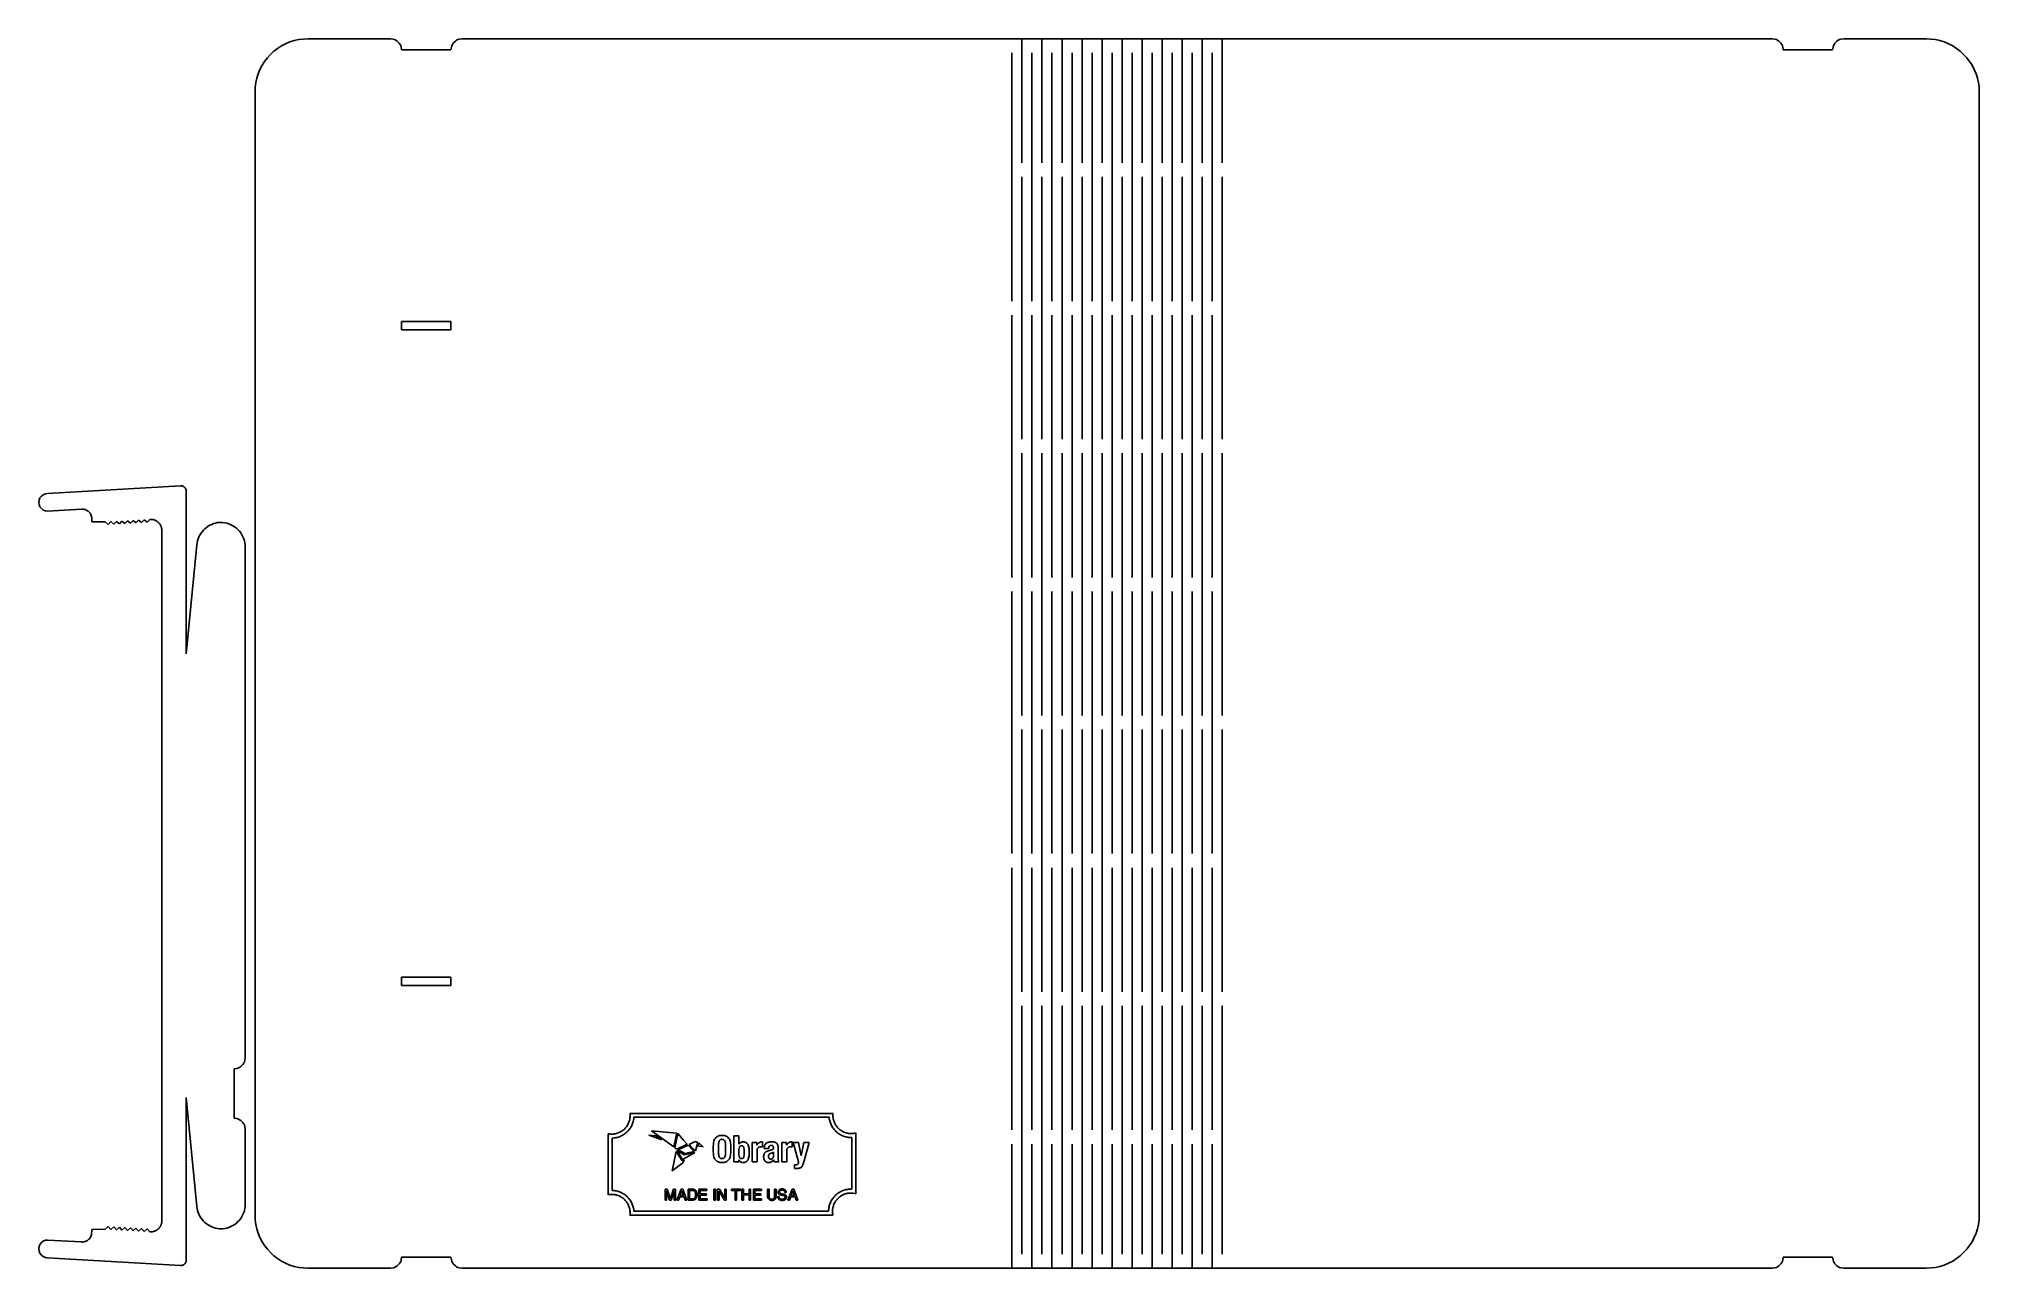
# Model space of a CAD drawing. Extents: x -174 to 174, y -110 to 110.
import ezdxf

# ---------------------------------------------------------------- set-up
doc = ezdxf.new("R2010")
doc.units = 0
doc.header["$MEASUREMENT"] = 0
doc.layers.get('0').update_dxf_attribs({"linetype": 'CONTINUOUS'})

msp = doc.modelspace()

# ---------------------------------------------------------------- linework, layer by layer
for p, q in [((-132.17, 108.26), (-132.78, 107.7)), ((-131.51, 108.77), (-132.17, 108.26)), ((-130.81, 109.21), (-131.51, 108.77)), ((-130.07, 109.6), (-130.81, 109.21)), ((-129.31, 109.92), (-130.07, 109.6)), ((-128.51, 110.17), (-129.31, 109.92)), ((-127.7, 110.35), (-128.51, 110.17)), ((-126.88, 110.45), (-127.7, 110.35)), ((-126.05, 110.49), (-126.88, 110.45)), ((-126.05, 110.49), (-111.22, 110.49)), ((-111.22, 110.49), (-110.71, 110.42)), ((-110.71, 110.42), (-110.46, 110.34)), ((-110.46, 110.34), (-110.22, 110.22)), ((-110.22, 110.22), (-110.01, 110.08)), ((-110.01, 110.08), (-109.81, 109.9)), ((-109.81, 109.9), (-109.64, 109.71)), ((-109.64, 109.71), (-109.49, 109.49)), ((-109.49, 109.49), (-109.37, 109.26)), ((-109.37, 109.26), (-109.29, 109.01)), ((-109.29, 109.01), (-109.22, 108.49)), ((-100.33, 108.49), (-109.22, 108.49)), ((-100.26, 109.01), (-100.33, 108.49)), ((-100.18, 109.26), (-100.26, 109.01)), ((-100.06, 109.49), (-100.18, 109.26)), ((-99.92, 109.71), (-100.06, 109.49)), ((-99.75, 109.9), (-99.92, 109.71)), ((-99.55, 110.08), (-99.75, 109.9)), ((-99.33, 110.22), (-99.55, 110.08)), ((-99.1, 110.34), (-99.33, 110.22)), ((-98.85, 110.42), (-99.1, 110.34)), ((-98.33, 110.49), (-98.85, 110.42)), ((-98.33, 110.49), (0.53, 110.49)), ((0.53, 110.49), (2.33, 110.49)), ((2.33, 110.49), (2.33, 88.2)), ((2.33, 110.49), (4.13, 110.49)), ((5.93, 110.49), (4.13, 110.49)), ((5.93, 110.49), (5.93, 88.2)), ((9.53, 110.49), (5.93, 110.49)), ((9.53, 110.49), (9.53, 88.2)), ((13.13, 110.49), (9.53, 110.49)), ((13.13, 110.49), (13.13, 88.2)), ((16.73, 110.49), (13.13, 110.49)), ((16.73, 110.49), (16.73, 88.2)), ((20.34, 110.49), (16.73, 110.49)), ((20.34, 110.49), (20.34, 88.2)), ((23.94, 110.49), (20.34, 110.49)), ((23.94, 110.49), (23.94, 88.2)), ((27.54, 110.49), (23.94, 110.49)), ((27.54, 110.49), (27.54, 88.2)), ((31.14, 110.49), (27.54, 110.49)), ((31.14, 110.49), (31.14, 88.2)), ((34.74, 110.49), (31.14, 110.49)), ((34.74, 110.49), (34.74, 88.2)), ((38.34, 110.49), (34.74, 110.49)), ((38.34, 110.49), (38.34, 88.2)), ((137.2, 110.49), (38.34, 110.49)), ((137.2, 110.49), (137.72, 110.42)), ((137.72, 110.42), (137.97, 110.34)), ((137.97, 110.34), (138.2, 110.22)), ((138.2, 110.22), (138.42, 110.08)), ((138.42, 110.08), (138.62, 109.9)), ((138.62, 109.9), (138.79, 109.71)), ((138.79, 109.71), (138.93, 109.49)), ((138.93, 109.49), (139.05, 109.26)), ((139.05, 109.26), (139.13, 109.01)), ((139.13, 109.01), (139.2, 108.49)), ((148.09, 108.49), (139.2, 108.49)), ((148.16, 109.01), (148.09, 108.49)), ((148.24, 109.26), (148.16, 109.01)), ((148.36, 109.49), (148.24, 109.26)), ((148.51, 109.71), (148.36, 109.49)), ((148.68, 109.9), (148.51, 109.71)), ((148.87, 110.08), (148.68, 109.9)), ((149.09, 110.22), (148.87, 110.08)), ((149.33, 110.34), (149.09, 110.22)), ((149.57, 110.42), (149.33, 110.34)), ((150.09, 110.49), (149.57, 110.42)), ((164.92, 110.49), (150.09, 110.49)), ((165.75, 110.45), (164.92, 110.49)), ((166.57, 110.35), (165.75, 110.45)), ((167.38, 110.17), (166.57, 110.35)), ((168.17, 109.92), (167.38, 110.17)), ((168.94, 109.6), (168.17, 109.92)), ((169.68, 109.21), (168.94, 109.6)), ((170.38, 108.77), (169.68, 109.21)), ((171.04, 108.26), (170.38, 108.77)), ((171.65, 107.7), (171.04, 108.26)), ((-134.68, 104.99), (-135, 104.22)), ((-134.3, 105.73), (-134.68, 104.99)), ((-133.85, 106.43), (-134.3, 105.73)), ((-133.34, 107.09), (-133.85, 106.43)), ((-132.78, 107.7), (-133.34, 107.09)), ((0.53, 63.36), (0.53, 107.95)), ((4.13, 63.36), (4.13, 107.95)), ((7.73, 63.36), (7.73, 107.95)), ((11.33, 63.36), (11.33, 107.95)), ((14.93, 63.36), (14.93, 107.95)), ((18.53, 63.36), (18.53, 107.95)), ((22.14, 63.36), (22.14, 107.95)), ((25.74, 63.36), (25.74, 107.95)), ((29.34, 63.36), (29.34, 107.95)), ((32.94, 63.36), (32.94, 107.95)), ((36.54, 63.36), (36.54, 107.95)), ((172.21, 107.09), (171.65, 107.7)), ((172.72, 106.43), (172.21, 107.09)), ((173.17, 105.73), (172.72, 106.43)), ((173.55, 104.99), (173.17, 105.73)), ((173.87, 104.22), (173.55, 104.99)), ((-135.54, 101.8), (-135.57, 100.96)), ((-135.43, 102.62), (-135.54, 101.8)), ((-135.25, 103.43), (-135.43, 102.62)), ((-135, 104.22), (-135.25, 103.43)), ((174.12, 103.43), (173.87, 104.22)), ((174.3, 102.62), (174.12, 103.43)), ((174.41, 101.8), (174.3, 102.62)), ((174.44, 100.96), (174.41, 101.8)), ((-135.57, 100.96), (-135.57, 20)), ((174.44, 100.96), (174.44, -100.96)), ((2.33, 85.66), (2.33, 38.53)), ((5.93, 85.66), (5.93, 38.53)), ((9.53, 85.66), (9.53, 38.53)), ((13.13, 85.66), (13.13, 38.53)), ((16.73, 85.66), (16.73, 38.53)), ((20.34, 85.66), (20.34, 38.53)), ((23.94, 85.66), (23.94, 38.53)), ((27.54, 85.66), (27.54, 38.53)), ((31.14, 85.66), (31.14, 38.53)), ((34.74, 85.66), (34.74, 38.53)), ((38.34, 85.66), (38.34, 38.53)), ((-109.22, 59.69), (-100.33, 59.69)), ((-109.22, 58.17), (-109.22, 59.69)), ((-100.33, 59.69), (-100.33, 58.17)), ((0.53, 13.69), (0.53, 60.82)), ((4.13, 13.69), (4.13, 60.82)), ((7.73, 13.69), (7.73, 60.82)), ((11.33, 13.69), (11.33, 60.82)), ((14.93, 13.69), (14.93, 60.82)), ((18.53, 13.69), (18.53, 60.82)), ((22.14, 13.69), (22.14, 60.82)), ((25.74, 13.69), (25.74, 60.82)), ((29.34, 13.69), (29.34, 60.82)), ((32.94, 13.69), (32.94, 60.82)), ((36.54, 13.69), (36.54, 60.82)), ((-100.33, 58.17), (-109.22, 58.17)), ((2.33, 35.99), (2.33, -11.15)), ((5.93, 35.99), (5.93, -11.15)), ((9.53, 35.99), (9.53, -11.15)), ((13.13, 35.99), (13.13, -11.15)), ((16.73, 35.99), (16.73, -11.15)), ((20.34, 35.99), (20.34, -11.15)), ((23.94, 35.99), (23.94, -11.15)), ((27.54, 35.99), (27.54, -11.15)), ((31.14, 35.99), (31.14, -11.15)), ((34.74, 35.99), (34.74, -11.15)), ((38.34, 35.99), (38.34, -11.15)), ((-174.23, 27.96), (-174.39, 27.58)), ((-173.98, 28.29), (-174.23, 27.96)), ((-173.65, 28.55), (-173.98, 28.29)), ((-173.26, 28.71), (-173.65, 28.55)), ((-172.85, 28.76), (-173.26, 28.71)), ((-172.85, 28.76), (-148.94, 30.16)), ((-148.94, 30.16), (-148.91, 30.16)), ((-148.91, 30.16), (-148.87, 30.15)), ((-148.87, 30.15), (-148.83, 30.15)), ((-148.83, 30.15), (-148.8, 30.15)), ((-148.8, 30.15), (-148.78, 30.15)), ((-148.78, 30.15), (-148.75, 30.14)), ((-148.75, 30.14), (-148.73, 30.14)), ((-148.73, 30.14), (-148.7, 30.13)), ((-148.7, 30.13), (-148.68, 30.13)), ((-148.68, 30.13), (-148.65, 30.12)), ((-148.65, 30.12), (-148.63, 30.11)), ((-148.63, 30.11), (-148.6, 30.1)), ((-148.6, 30.1), (-148.58, 30.1)), ((-148.58, 30.1), (-148.56, 30.09)), ((-148.56, 30.09), (-148.53, 30.08)), ((-148.53, 30.08), (-148.51, 30.07)), ((-148.51, 30.07), (-148.48, 30.06)), ((-148.48, 30.06), (-148.46, 30.04)), ((-148.46, 30.04), (-148.44, 30.03)), ((-148.44, 30.03), (-148.42, 30.02)), ((-148.42, 30.02), (-148.39, 30.01)), ((-148.39, 30.01), (-148.37, 29.99)), ((-148.37, 29.99), (-148.35, 29.98)), ((-148.35, 29.98), (-148.32, 29.96)), ((-148.32, 29.96), (-148.29, 29.93)), ((-148.29, 29.93), (-148.26, 29.91)), ((-148.26, 29.91), (-148.24, 29.88)), ((-148.24, 29.88), (-148.21, 29.86)), ((-148.21, 29.86), (-148.18, 29.83)), ((-148.18, 29.83), (-148.16, 29.8)), ((-148.16, 29.8), (-148.13, 29.77)), ((-148.13, 29.77), (-148.12, 29.75)), ((-148.12, 29.75), (-148.1, 29.73)), ((-148.1, 29.73), (-148.09, 29.71)), ((-148.09, 29.71), (-148.08, 29.69)), ((-148.08, 29.69), (-148.06, 29.67)), ((-148.06, 29.67), (-148.05, 29.64)), ((-148.05, 29.64), (-148.04, 29.62)), ((-148.04, 29.62), (-148.03, 29.6)), ((-148.03, 29.6), (-148.01, 29.58)), ((-148.01, 29.58), (-148, 29.55)), ((-148, 29.55), (-147.99, 29.53)), ((-147.99, 29.53), (-147.98, 29.5)), ((-147.98, 29.5), (-147.98, 29.48)), ((-147.98, 29.48), (-147.97, 29.46)), ((-147.97, 29.46), (-147.96, 29.43)), ((-147.96, 29.43), (-147.95, 29.41)), ((-147.95, 29.41), (-147.95, 29.38)), ((-147.95, 29.38), (-147.94, 29.36)), ((-147.94, 29.36), (-147.94, 29.33)), ((-147.94, 29.33), (-147.93, 29.31)), ((-147.93, 29.31), (-147.93, 29.27)), ((-147.93, 29.27), (-147.92, 29.23)), ((-147.92, 29.23), (-147.92, 29.19)), ((-147.92, 29.19), (-147.92, 29.16)), ((-147.92, 29.16), (-147.92, 27.16)), ((-174.39, 27.58), (-174.44, 27.17)), ((-174.44, 27.17), (-174.39, 26.76)), ((-174.39, 26.76), (-174.23, 26.37)), ((-174.23, 26.37), (-173.98, 26.04)), ((-173.98, 26.04), (-173.65, 25.79)), ((-173.65, 25.79), (-173.26, 25.63)), ((-173.26, 25.63), (-172.85, 25.58)), ((-172.85, 25.58), (-166.76, 25.93)), ((-166.76, 25.93), (-166.6, 25.94)), ((-166.6, 25.94), (-166.44, 25.92)), ((-166.44, 25.92), (-166.28, 25.9)), ((-166.28, 25.9), (-166.13, 25.86)), ((-166.13, 25.86), (-165.98, 25.8)), ((-165.98, 25.8), (-165.83, 25.73)), ((-165.83, 25.73), (-165.69, 25.65)), ((-165.69, 25.65), (-165.56, 25.56)), ((-165.56, 25.56), (-165.44, 25.45)), ((-165.44, 25.45), (-165.33, 25.34)), ((-165.33, 25.34), (-165.23, 25.21)), ((-165.23, 25.21), (-165.14, 25.08)), ((-165.14, 25.08), (-165.06, 24.94)), ((-165.06, 24.94), (-165, 24.79)), ((-165, 24.79), (-164.95, 24.64)), ((-164.95, 24.64), (-164.89, 24.32)), ((-147.92, 27.16), (-147.92, -0.07)), ((-164.88, 23.69), (-164.89, 24.32)), ((-162.49, 23.64), (-164.88, 23.69)), ((-161.96, 23.17), (-162.49, 23.64)), ((-161.49, 23.7), (-161.96, 23.17)), ((-160.96, 23.23), (-161.49, 23.7)), ((-160.49, 23.75), (-160.96, 23.23)), ((-159.96, 23.28), (-160.49, 23.75)), ((-159.49, 23.81), (-159.96, 23.28)), ((-158.96, 23.34), (-159.49, 23.81)), ((-158.49, 23.87), (-158.96, 23.34)), ((-157.96, 23.4), (-158.49, 23.87)), ((-157.49, 23.93), (-157.96, 23.4)), ((-156.97, 23.46), (-157.49, 23.93)), ((-156.5, 23.99), (-156.97, 23.46)), ((-155.97, 23.52), (-156.5, 23.99)), ((-155.5, 24.04), (-155.97, 23.52)), ((-154.97, 23.58), (-155.5, 24.04)), ((-154.5, 24.1), (-154.97, 23.58)), ((-154.44, 24.11), (-154.5, 24.1)), ((-154.39, 24.11), (-154.44, 24.11)), ((-154.34, 24.11), (-154.39, 24.11)), ((-154.29, 24.11), (-154.34, 24.11)), ((-154.24, 24.11), (-154.29, 24.11)), ((-154.19, 24.11), (-154.24, 24.11)), ((-154.14, 24.1), (-154.19, 24.11)), ((-154.12, 24.1), (-154.14, 24.1)), ((-154.09, 24.1), (-154.12, 24.1)), ((-154.07, 24.09), (-154.09, 24.1)), ((-154.04, 24.09), (-154.07, 24.09)), ((-154.02, 24.09), (-154.04, 24.09)), ((-153.99, 24.08), (-154.02, 24.09)), ((-153.97, 24.08), (-153.99, 24.08)), ((-153.94, 24.07), (-153.97, 24.08)), ((-153.91, 24.07), (-153.94, 24.07)), ((-153.89, 24.06), (-153.91, 24.07)), ((-153.86, 24.06), (-153.89, 24.06)), ((-153.84, 24.05), (-153.86, 24.06)), ((-153.81, 24.04), (-153.84, 24.05)), ((-153.79, 24.04), (-153.81, 24.04)), ((-153.77, 24.03), (-153.79, 24.04)), ((-153.74, 24.02), (-153.77, 24.03)), ((-153.72, 24.01), (-153.74, 24.02)), ((-153.69, 24.01), (-153.72, 24.01)), ((-153.67, 24), (-153.69, 24.01)), ((-153.64, 23.99), (-153.67, 24)), ((-153.62, 23.98), (-153.64, 23.99)), ((-153.59, 23.97), (-153.62, 23.98)), ((-153.57, 23.96), (-153.59, 23.97)), ((-153.55, 23.95), (-153.57, 23.96)), ((-153.52, 23.94), (-153.55, 23.95)), ((-153.5, 23.93), (-153.52, 23.94)), ((-153.48, 23.92), (-153.5, 23.93)), ((-153.45, 23.91), (-153.48, 23.92)), ((-153.43, 23.9), (-153.45, 23.91)), ((-153.41, 23.89), (-153.43, 23.9)), ((-153.38, 23.87), (-153.41, 23.89)), ((-153.36, 23.86), (-153.38, 23.87)), ((-153.34, 23.85), (-153.36, 23.86)), ((-153.32, 23.84), (-153.34, 23.85)), ((-153.29, 23.82), (-153.32, 23.84)), ((-153.27, 23.81), (-153.29, 23.82)), ((-153.25, 23.8), (-153.27, 23.81)), ((-153.23, 23.78), (-153.25, 23.8)), ((-153.21, 23.77), (-153.23, 23.78)), ((-153.19, 23.75), (-153.21, 23.77)), ((-153.15, 23.72), (-153.19, 23.75)), ((-153.11, 23.69), (-153.15, 23.72)), ((-153.07, 23.66), (-153.11, 23.69)), ((-153.03, 23.63), (-153.07, 23.66)), ((-152.99, 23.6), (-153.03, 23.63)), ((-152.95, 23.56), (-152.99, 23.6)), ((-152.92, 23.53), (-152.95, 23.56)), ((-152.88, 23.49), (-152.92, 23.53)), ((-152.85, 23.46), (-152.88, 23.49)), ((-152.82, 23.42), (-152.85, 23.46)), ((-152.78, 23.38), (-152.82, 23.42)), ((-152.75, 23.34), (-152.78, 23.38)), ((-152.74, 23.32), (-152.75, 23.34)), ((-152.72, 23.3), (-152.74, 23.32)), ((-152.71, 23.28), (-152.72, 23.3)), ((-152.69, 23.26), (-152.71, 23.28)), ((-152.68, 23.24), (-152.69, 23.26)), ((-152.66, 23.22), (-152.68, 23.24)), ((-152.65, 23.2), (-152.66, 23.22)), ((-152.63, 23.18), (-152.65, 23.2)), ((-152.62, 23.15), (-152.63, 23.18)), ((-152.61, 23.13), (-152.62, 23.15)), ((-152.59, 23.11), (-152.61, 23.13)), ((-152.58, 23.09), (-152.59, 23.11)), ((-152.57, 23.06), (-152.58, 23.09)), ((-152.56, 23.04), (-152.57, 23.06)), ((-152.54, 23.02), (-152.56, 23.04)), ((-152.53, 23), (-152.54, 23.02)), ((-152.52, 22.97), (-152.53, 23)), ((-152.51, 22.95), (-152.52, 22.97)), ((-152.5, 22.93), (-152.51, 22.95)), ((-152.49, 22.9), (-152.5, 22.93)), ((-152.48, 22.88), (-152.49, 22.9)), ((-152.47, 22.85), (-152.48, 22.88)), ((-152.46, 22.83), (-152.47, 22.85)), ((-152.45, 22.81), (-152.46, 22.83)), ((-152.44, 22.78), (-152.45, 22.81)), ((-152.43, 22.76), (-152.44, 22.78)), ((-152.43, 22.73), (-152.43, 22.76)), ((-152.42, 22.71), (-152.43, 22.73)), ((-152.41, 22.68), (-152.42, 22.71)), ((-152.4, 22.66), (-152.41, 22.68)), ((-152.4, 22.63), (-152.4, 22.66)), ((-152.39, 22.61), (-152.4, 22.63)), ((-152.38, 22.59), (-152.39, 22.61)), ((-152.38, 22.56), (-152.38, 22.59)), ((-152.37, 22.54), (-152.38, 22.56)), ((-152.37, 22.51), (-152.37, 22.54)), ((-152.36, 22.49), (-152.37, 22.51)), ((-152.36, 22.46), (-152.36, 22.49)), ((-152.35, 22.44), (-152.36, 22.46)), ((-152.35, 22.41), (-152.35, 22.44)), ((-152.34, 22.36), (-152.35, 22.41)), ((-152.34, 22.31), (-152.34, 22.36)), ((-152.33, 22.26), (-152.34, 22.31)), ((-152.33, 22.21), (-152.33, 22.26)), ((-152.33, 22.16), (-152.33, 22.21)), ((-152.33, 22.11), (-152.33, 22.16)), ((-152.33, 21.86), (-152.33, 22.11)), ((-152.33, -0.07), (-152.33, 21.86)), ((-145.77, 20.62), (-145.64, 20.96)), ((-145.64, 20.96), (-145.47, 21.29)), ((-145.47, 21.29), (-145.28, 21.6)), ((-145.28, 21.6), (-145.07, 21.89)), ((-145.07, 21.89), (-144.83, 22.17)), ((-144.83, 22.17), (-144.57, 22.42)), ((-144.57, 22.42), (-144.29, 22.66)), ((-144.29, 22.66), (-144, 22.86)), ((-144, 22.86), (-143.68, 23.05)), ((-143.68, 23.05), (-143.36, 23.21)), ((-143.36, 23.21), (-143.02, 23.34)), ((-143.02, 23.34), (-142.67, 23.44)), ((-142.67, 23.44), (-142.31, 23.52)), ((-142.31, 23.52), (-141.95, 23.56)), ((-141.4, 23.54), (-141.95, 23.56)), ((-141.4, 23.54), (-141.01, 23.5)), ((-141.01, 23.5), (-140.63, 23.41)), ((-140.63, 23.41), (-140.26, 23.3)), ((-140.26, 23.3), (-139.9, 23.15)), ((-139.9, 23.15), (-139.56, 22.97)), ((-139.56, 22.97), (-139.23, 22.76)), ((-139.23, 22.76), (-138.92, 22.53)), ((-138.92, 22.53), (-138.63, 22.26)), ((-138.63, 22.26), (-138.37, 21.98)), ((-138.37, 21.98), (-138.13, 21.67)), ((-138.13, 21.67), (-137.92, 21.34)), ((-137.92, 21.34), (-137.74, 21)), ((-137.74, 21), (-137.6, 20.64)), ((-147.92, -0.07), (-146.01, 19.56)), ((-146.01, 19.56), (-145.96, 19.92)), ((-145.96, 19.92), (-145.88, 20.28)), ((-145.88, 20.28), (-145.77, 20.62)), ((-137.6, 20.64), (-137.48, 20.27)), ((-137.48, 20.27), (-137.39, 19.89)), ((-137.39, 19.89), (-137.34, 19.5)), ((-137.34, 19.5), (-137.33, 19.12)), ((-137.33, 19.12), (-137.33, -12.73)), ((-135.57, -20), (-135.57, 20)), ((0.53, -35.98), (0.53, 11.15)), ((4.13, -35.98), (4.13, 11.15)), ((7.73, -35.98), (7.73, 11.15)), ((11.33, -35.98), (11.33, 11.15)), ((14.93, -35.98), (14.93, 11.15)), ((18.53, -35.98), (18.53, 11.15)), ((22.14, -35.98), (22.14, 11.15)), ((25.74, -35.98), (25.74, 11.15)), ((29.34, -35.98), (29.34, 11.15)), ((32.94, -35.98), (32.94, 11.15)), ((36.54, -35.98), (36.54, 11.15)), ((-152.33, -12.73), (-152.33, -0.07)), ((-152.33, -79.78), (-152.33, -12.73)), ((-137.33, -12.73), (-137.33, -72.66)), ((2.33, -13.69), (2.33, -60.82)), ((5.93, -13.69), (5.93, -60.82)), ((9.53, -13.69), (9.53, -60.82)), ((13.13, -13.69), (13.13, -60.82)), ((16.73, -13.69), (16.73, -60.82)), ((20.34, -13.69), (20.34, -60.82)), ((23.94, -13.69), (23.94, -60.82)), ((27.54, -13.69), (27.54, -60.82)), ((31.14, -13.69), (31.14, -60.82)), ((34.74, -13.69), (34.74, -60.82)), ((38.34, -13.69), (38.34, -60.82)), ((-135.57, -100.96), (-135.57, -20)), ((0.53, -85.65), (0.53, -38.52)), ((4.13, -85.65), (4.13, -38.52)), ((7.73, -85.65), (7.73, -38.52)), ((11.33, -85.65), (11.33, -38.52)), ((14.93, -85.65), (14.93, -38.52)), ((18.53, -85.65), (18.53, -38.52)), ((22.14, -85.65), (22.14, -38.52)), ((25.74, -85.65), (25.74, -38.52)), ((29.34, -85.65), (29.34, -38.52)), ((32.94, -85.65), (32.94, -38.52)), ((36.54, -85.65), (36.54, -38.52)), ((-109.22, -59.69), (-109.22, -58.17)), ((-109.22, -58.17), (-100.33, -58.17)), ((-100.33, -58.17), (-100.33, -59.69)), ((-100.33, -59.69), (-109.22, -59.69)), ((2.33, -63.36), (2.33, -107.95)), ((5.93, -63.36), (5.93, -107.95)), ((9.53, -63.36), (9.53, -107.95)), ((13.13, -63.36), (13.13, -107.95)), ((16.73, -63.36), (16.73, -107.95)), ((20.34, -63.36), (20.34, -107.95)), ((23.94, -63.36), (23.94, -107.95)), ((27.54, -63.36), (27.54, -107.95)), ((31.14, -63.36), (31.14, -107.95)), ((34.74, -63.36), (34.74, -107.95)), ((38.34, -63.36), (38.34, -107.95)), ((-137.39, -73.17), (-137.48, -73.42)), ((-137.33, -72.66), (-137.39, -73.17)), ((-138.81, -74.59), (-139.33, -74.66)), ((-139.33, -83.55), (-139.33, -74.66)), ((-138.56, -74.5), (-138.81, -74.59)), ((-138.33, -74.39), (-138.56, -74.5)), ((-138.11, -74.24), (-138.33, -74.39)), ((-137.91, -74.07), (-138.11, -74.24)), ((-137.74, -73.87), (-137.91, -74.07)), ((-137.59, -73.66), (-137.74, -73.87)), ((-137.48, -73.42), (-137.59, -73.66)), ((-152.33, -101.71), (-152.33, -79.78)), ((-147.92, -79.78), (-147.92, -107.01)), ((-146.01, -99.41), (-147.92, -79.78)), ((-138.81, -83.61), (-139.33, -83.55)), ((-138.56, -83.7), (-138.81, -83.61)), ((-138.33, -83.81), (-138.56, -83.7)), ((-68.2, -83.77), (-68.17, -83.61)), ((-68.17, -82.66), (-31.64, -82.66)), ((-68.14, -82.88), (-68.17, -82.66)), ((-68.17, -83.61), (-68.15, -83.45)), ((-68.15, -83.45), (-68.14, -83.28)), ((-68.13, -83.11), (-68.14, -82.88)), ((-68.14, -83.28), (-68.13, -83.11)), ((-67.48, -83.72), (-67.51, -83.91)), ((-67.45, -83.52), (-67.48, -83.72)), ((-67.44, -83.36), (-67.45, -83.52)), ((-32.35, -83.36), (-67.44, -83.36)), ((-32.34, -83.42), (-32.35, -83.36)), ((-32.32, -83.62), (-32.34, -83.42)), ((-32.28, -83.82), (-32.32, -83.62)), ((-31.64, -82.66), (-31.66, -82.83)), ((-31.66, -82.83), (-31.66, -83.01)), ((-31.66, -83.01), (-31.66, -83.18)), ((-31.66, -83.18), (-31.64, -83.35)), ((-31.64, -83.35), (-31.62, -83.51)), ((-31.62, -83.51), (-31.59, -83.68)), ((-31.59, -83.68), (-31.56, -83.83)), ((-138.11, -83.96), (-138.33, -83.81)), ((-137.91, -84.13), (-138.11, -83.96)), ((-137.74, -84.33), (-137.91, -84.13)), ((-137.59, -84.55), (-137.74, -84.33)), ((-137.48, -84.78), (-137.59, -84.55)), ((-137.39, -85.03), (-137.48, -84.78)), ((-137.33, -85.55), (-137.39, -85.03)), ((-137.33, -85.55), (-137.33, -98.98)), ((-72.07, -86.33), (-71.91, -86.36)), ((-72.07, -97.3), (-72.07, -86.33)), ((-71.91, -86.36), (-71.75, -86.38)), ((-71.75, -86.38), (-71.58, -86.39)), ((-71.58, -86.39), (-71.42, -86.39)), ((-71.42, -86.39), (-71.25, -86.39)), ((-71.37, -87.09), (-71.37, -96.54)), ((-71.21, -87.09), (-71.37, -87.09)), ((-71.25, -86.39), (-71.08, -86.38)), ((-71.01, -87.07), (-71.21, -87.09)), ((-71.08, -86.38), (-70.92, -86.35)), ((-70.81, -87.05), (-71.01, -87.07)), ((-70.92, -86.35), (-70.76, -86.33)), ((-70.62, -87.01), (-70.81, -87.05)), ((-70.76, -86.33), (-70.6, -86.29)), ((-70.42, -86.97), (-70.62, -87.01)), ((-70.6, -86.29), (-70.44, -86.24)), ((-70.44, -86.24), (-70.29, -86.19)), ((-70.23, -86.91), (-70.42, -86.97)), ((-70.29, -86.19), (-70.14, -86.13)), ((-70.05, -86.85), (-70.23, -86.91)), ((-70.14, -86.13), (-69.99, -86.07)), ((-69.87, -86.78), (-70.05, -86.85)), ((-69.99, -86.07), (-69.85, -86)), ((-69.69, -86.7), (-69.87, -86.78)), ((-69.85, -86), (-69.71, -85.92)), ((-69.71, -85.92), (-69.58, -85.83)), ((-69.52, -86.61), (-69.69, -86.7)), ((-69.58, -85.83), (-69.45, -85.74)), ((-69.35, -86.52), (-69.52, -86.61)), ((-69.45, -85.74), (-69.33, -85.64)), ((-69.19, -86.41), (-69.35, -86.52)), ((-69.33, -85.64), (-69.21, -85.54)), ((-69.21, -85.54), (-69.1, -85.43)), ((-69.03, -86.3), (-69.19, -86.41)), ((-69.1, -85.43), (-68.99, -85.32)), ((-68.88, -86.18), (-69.03, -86.3)), ((-68.99, -85.32), (-68.88, -85.2)), ((-68.88, -85.2), (-68.79, -85.07)), ((-68.74, -86.06), (-68.88, -86.18)), ((-68.79, -85.07), (-68.69, -84.94)), ((-68.6, -85.93), (-68.74, -86.06)), ((-68.69, -84.94), (-68.61, -84.81)), ((-68.61, -84.81), (-68.53, -84.67)), ((-68.47, -85.79), (-68.6, -85.93)), ((-68.53, -84.67), (-68.46, -84.53)), ((-68.34, -85.64), (-68.47, -85.79)), ((-68.46, -84.53), (-68.39, -84.39)), ((-68.39, -84.39), (-68.33, -84.24)), ((-68.22, -85.49), (-68.34, -85.64)), ((-68.33, -84.24), (-68.28, -84.09)), ((-68.28, -84.09), (-68.24, -83.93)), ((-68.24, -83.93), (-68.2, -83.77)), ((-68.11, -85.34), (-68.22, -85.49)), ((-68.01, -85.18), (-68.11, -85.34)), ((-67.91, -85.01), (-68.01, -85.18)), ((-67.83, -84.84), (-67.91, -85.01)), ((-67.75, -84.66), (-67.83, -84.84)), ((-67.67, -84.48), (-67.75, -84.66)), ((-67.61, -84.29), (-67.67, -84.48)), ((-67.56, -84.11), (-67.61, -84.29)), ((-67.51, -83.91), (-67.56, -84.11)), ((-62.42, -87.42), (-64.76, -86.57)), ((-64.76, -86.57), (-63.51, -86.68)), ((-59.75, -86.2), (-64.27, -85.81)), ((-64.27, -85.81), (-60.29, -88.7)), ((-63.51, -86.68), (-62.42, -87.42)), ((-60.29, -88.7), (-59.75, -86.2)), ((-60.11, -88.83), (-59.56, -86.3)), ((-59.56, -86.3), (-58.5, -87.48)), ((-52.88, -87.23), (-52.83, -87.16)), ((-52.83, -87.16), (-52.78, -87.09)), ((-52.78, -87.09), (-52.72, -87.02)), ((-52.72, -87.02), (-52.66, -86.96)), ((-52.66, -86.96), (-52.59, -86.9)), ((-52.59, -86.9), (-52.52, -86.85)), ((-52.52, -86.85), (-52.44, -86.81)), ((-52.44, -86.81), (-52.36, -86.77)), ((-52.36, -86.77), (-52.27, -86.73)), ((-52.27, -86.73), (-52.17, -86.7)), ((-52.17, -86.7), (-52.07, -86.67)), ((-52.07, -86.67), (-51.96, -86.65)), ((-51.96, -86.65), (-51.85, -86.64)), ((-51.85, -86.64), (-51.73, -86.63)), ((-51.73, -86.63), (-51.6, -86.63)), ((-51.6, -86.63), (-51.47, -86.63)), ((-51.47, -86.63), (-51.34, -86.64)), ((-51.34, -86.64), (-51.23, -86.65)), ((-51.23, -86.65), (-51.12, -86.67)), ((-51.12, -86.67), (-51.02, -86.7)), ((-51.02, -86.7), (-50.92, -86.73)), ((-50.92, -86.73), (-50.83, -86.77)), ((-50.83, -86.77), (-50.75, -86.81)), ((-50.75, -86.81), (-50.67, -86.85)), ((-50.67, -86.85), (-50.6, -86.9)), ((-50.6, -86.9), (-50.53, -86.96)), ((-50.53, -86.96), (-50.47, -87.02)), ((-50.47, -87.02), (-50.41, -87.09)), ((-50.41, -87.09), (-50.36, -87.16)), ((-50.36, -87.16), (-50.31, -87.23)), ((-49.47, -86.72), (-48.56, -86.72)), ((-49.47, -91.4), (-49.47, -86.72)), ((-48.56, -86.72), (-48.56, -88.2)), ((-32.24, -84.01), (-32.28, -83.82)), ((-32.18, -84.2), (-32.24, -84.01)), ((-32.12, -84.38), (-32.18, -84.2)), ((-32.05, -84.56), (-32.12, -84.38)), ((-31.97, -84.74), (-32.05, -84.56)), ((-31.88, -84.91), (-31.97, -84.74)), ((-31.79, -85.08), (-31.88, -84.91)), ((-31.68, -85.24), (-31.79, -85.08)), ((-31.57, -85.4), (-31.68, -85.24)), ((-31.45, -85.55), (-31.57, -85.4)), ((-31.56, -83.83), (-31.51, -83.99)), ((-31.51, -83.99), (-31.46, -84.14)), ((-31.46, -84.14), (-31.4, -84.29)), ((-31.33, -85.69), (-31.45, -85.55)), ((-31.4, -84.29), (-31.34, -84.44)), ((-31.34, -84.44), (-31.26, -84.58)), ((-31.2, -85.83), (-31.33, -85.69)), ((-31.26, -84.58), (-31.19, -84.72)), ((-31.06, -85.96), (-31.2, -85.83)), ((-31.19, -84.72), (-31.1, -84.85)), ((-31.1, -84.85), (-31.01, -84.98)), ((-30.91, -86.09), (-31.06, -85.96)), ((-31.01, -84.98), (-30.91, -85.1)), ((-30.91, -85.1), (-30.81, -85.22)), ((-30.76, -86.21), (-30.91, -86.09)), ((-30.81, -85.22), (-30.7, -85.33)), ((-30.61, -86.32), (-30.76, -86.21)), ((-30.7, -85.33), (-30.59, -85.44)), ((-30.45, -86.42), (-30.61, -86.32)), ((-30.59, -85.44), (-30.47, -85.55)), ((-30.47, -85.55), (-30.34, -85.64)), ((-30.28, -86.52), (-30.45, -86.42)), ((-30.34, -85.64), (-30.21, -85.74)), ((-30.11, -86.6), (-30.28, -86.52)), ((-30.21, -85.74), (-30.08, -85.82)), ((-29.93, -86.68), (-30.11, -86.6)), ((-30.08, -85.82), (-29.94, -85.9)), ((-29.94, -85.9), (-29.8, -85.97)), ((-29.75, -86.76), (-29.93, -86.68)), ((-29.8, -85.97), (-29.66, -86.04)), ((-29.56, -86.82), (-29.75, -86.76)), ((-29.66, -86.04), (-29.51, -86.1)), ((-29.37, -86.87), (-29.56, -86.82)), ((-29.51, -86.1), (-29.36, -86.15)), ((-29.18, -86.92), (-29.37, -86.87)), ((-29.36, -86.15), (-29.2, -86.19)), ((-29.2, -86.19), (-29.04, -86.23)), ((-28.98, -86.95), (-29.18, -86.92)), ((-29.04, -86.23), (-28.88, -86.26)), ((-28.79, -86.98), (-28.98, -86.95)), ((-28.88, -86.26), (-28.71, -86.28)), ((-28.58, -86.99), (-28.79, -86.98)), ((-28.71, -86.28), (-28.55, -86.29)), ((-28.38, -87), (-28.58, -86.99)), ((-28.55, -86.29), (-28.38, -86.3)), ((-28.38, -86.3), (-28.17, -86.29)), ((-28.26, -86.99), (-28.38, -87)), ((-28.26, -96.29), (-28.26, -86.99)), ((-28.17, -86.29), (-27.96, -86.27)), ((-27.96, -86.27), (-27.76, -86.24)), ((-27.76, -86.24), (-27.56, -86.19)), ((-27.56, -86.19), (-27.56, -97.11)), ((-60.58, -92.98), (-59.82, -89.52)), ((-59.72, -89.07), (-60.11, -88.83)), ((-59.82, -89.52), (-58.75, -91.22)), ((-57.85, -88.21), (-59.72, -89.07)), ((-59.7, -89.35), (-58.68, -90.93)), ((-58.38, -90.13), (-59.7, -89.35)), ((-59.47, -89.21), (-57.67, -88.38)), ((-58.3, -89.86), (-59.47, -89.21)), ((-58.68, -90.93), (-56.57, -89.78)), ((-58.5, -87.48), (-57.85, -88.21)), ((-56.46, -89.71), (-58.38, -90.13)), ((-56.6, -89.51), (-58.3, -89.86)), ((-57.67, -88.38), (-56.86, -89.26)), ((-57.52, -88.28), (-56.44, -87.71)), ((-56.7, -89.07), (-57.52, -88.28)), ((-56.86, -89.26), (-56.6, -89.51)), ((-56.37, -89.4), (-56.7, -89.07)), ((-56.57, -89.78), (-56.46, -89.71)), ((-56.44, -87.71), (-55.93, -87.87)), ((-55.93, -87.87), (-56.37, -89.4)), ((-55.79, -87.96), (-55.93, -88.48)), ((-55.93, -88.48), (-54.97, -88.68)), ((-54.97, -88.68), (-55.79, -87.96)), ((-53.19, -88.8), (-53.18, -88.55)), ((-53.19, -89.06), (-53.19, -88.8)), ((-53.19, -89.32), (-53.19, -89.06)), ((-53.18, -89.57), (-53.19, -89.32)), ((-53.18, -88.55), (-53.16, -88.31)), ((-53.16, -89.81), (-53.18, -89.57)), ((-53.16, -88.31), (-53.14, -88.08)), ((-53.14, -90.04), (-53.16, -89.81)), ((-53.14, -88.08), (-53.11, -87.87)), ((-53.11, -90.26), (-53.14, -90.04)), ((-53.11, -87.87), (-53.06, -87.66)), ((-53.06, -90.46), (-53.11, -90.26)), ((-53.06, -87.66), (-53, -87.48)), ((-53, -90.64), (-53.06, -90.46)), ((-53, -87.48), (-52.93, -87.31)), ((-52.93, -90.81), (-53, -90.64)), ((-52.93, -87.31), (-52.88, -87.23)), ((-52.24, -88.63), (-52.25, -89.06)), ((-52.25, -89.06), (-52.24, -89.5)), ((-52.22, -88.26), (-52.24, -88.63)), ((-52.24, -89.5), (-52.22, -89.86)), ((-52.21, -88.1), (-52.22, -88.26)), ((-52.22, -89.86), (-52.21, -90.02)), ((-52.19, -87.96), (-52.21, -88.1)), ((-52.21, -90.02), (-52.19, -90.17)), ((-52.16, -87.83), (-52.19, -87.96)), ((-52.19, -90.17), (-52.16, -90.29)), ((-52.13, -87.72), (-52.16, -87.83)), ((-52.16, -90.29), (-52.13, -90.4)), ((-52.09, -87.62), (-52.13, -87.72)), ((-52.13, -90.4), (-52.09, -90.5)), ((-52.05, -87.54), (-52.09, -87.62)), ((-52.09, -90.5), (-52.05, -90.58)), ((-51.99, -87.47), (-52.05, -87.54)), ((-52.05, -90.58), (-51.99, -90.65)), ((-51.93, -87.42), (-51.99, -87.47)), ((-51.99, -90.65), (-51.93, -90.71)), ((-51.86, -87.38), (-51.93, -87.42)), ((-51.93, -90.71), (-51.86, -90.75)), ((-51.78, -87.35), (-51.86, -87.38)), ((-51.7, -87.33), (-51.78, -87.35)), ((-51.6, -87.32), (-51.7, -87.33)), ((-51.5, -87.33), (-51.6, -87.32)), ((-51.41, -87.35), (-51.5, -87.33)), ((-51.33, -87.38), (-51.41, -87.35)), ((-51.26, -87.42), (-51.33, -87.38)), ((-51.33, -90.75), (-51.26, -90.71)), ((-51.2, -87.47), (-51.26, -87.42)), ((-51.26, -90.71), (-51.2, -90.65)), ((-51.15, -87.54), (-51.2, -87.47)), ((-51.2, -90.65), (-51.15, -90.58)), ((-51.1, -87.62), (-51.15, -87.54)), ((-51.15, -90.58), (-51.1, -90.5)), ((-51.06, -87.72), (-51.1, -87.62)), ((-51.1, -90.5), (-51.06, -90.4)), ((-51.03, -87.83), (-51.06, -87.72)), ((-51.06, -90.4), (-51.03, -90.29)), ((-51, -87.96), (-51.03, -87.83)), ((-51.03, -90.29), (-51, -90.17)), ((-50.98, -88.1), (-51, -87.96)), ((-51, -90.17), (-50.98, -90.02)), ((-50.97, -88.26), (-50.98, -88.1)), ((-50.98, -90.02), (-50.97, -89.86)), ((-50.95, -88.63), (-50.97, -88.26)), ((-50.97, -89.86), (-50.95, -89.5)), ((-50.95, -89.06), (-50.95, -88.63)), ((-50.95, -89.5), (-50.95, -89.06)), ((-50.31, -87.23), (-50.27, -87.31)), ((-50.27, -87.31), (-50.19, -87.48)), ((-50.19, -90.64), (-50.27, -90.81)), ((-50.19, -87.48), (-50.13, -87.66)), ((-50.13, -90.46), (-50.19, -90.64)), ((-50.13, -87.66), (-50.09, -87.87)), ((-50.09, -90.26), (-50.13, -90.46)), ((-50.09, -87.87), (-50.05, -88.08)), ((-50.05, -90.04), (-50.09, -90.26)), ((-50.05, -88.08), (-50.03, -88.31)), ((-50.03, -89.81), (-50.05, -90.04)), ((-50.03, -88.31), (-50.01, -88.55)), ((-50.01, -89.57), (-50.03, -89.81)), ((-50.01, -88.55), (-50, -88.8)), ((-50, -89.32), (-50.01, -89.57)), ((-50, -88.8), (-50, -89.06)), ((-50, -89.06), (-50, -89.32)), ((-48.56, -88.2), (-48.48, -88.1)), ((-48.55, -89.13), (-48.56, -89.37)), ((-48.56, -89.37), (-48.56, -89.64)), ((-48.56, -89.64), (-48.56, -89.91)), ((-48.56, -89.91), (-48.55, -90.14)), ((-48.52, -88.93), (-48.55, -89.13)), ((-48.55, -90.14), (-48.52, -90.34)), ((-48.5, -88.85), (-48.52, -88.93)), ((-48.52, -90.34), (-48.5, -90.43)), ((-48.47, -88.77), (-48.5, -88.85)), ((-48.5, -90.43), (-48.47, -90.51)), ((-48.48, -88.1), (-48.4, -88.02)), ((-48.45, -88.7), (-48.47, -88.77)), ((-48.47, -90.51), (-48.45, -90.58)), ((-48.41, -88.64), (-48.45, -88.7)), ((-48.45, -90.58), (-48.41, -90.64)), ((-48.37, -88.59), (-48.41, -88.64)), ((-48.41, -90.64), (-48.37, -90.69)), ((-48.4, -88.02), (-48.32, -87.94)), ((-48.33, -88.55), (-48.37, -88.59)), ((-48.37, -90.69), (-48.33, -90.73)), ((-48.28, -88.52), (-48.33, -88.55)), ((-48.32, -87.94), (-48.23, -87.89)), ((-48.22, -88.5), (-48.28, -88.52)), ((-48.23, -87.89), (-48.13, -87.84)), ((-48.16, -88.48), (-48.22, -88.5)), ((-48.08, -88.48), (-48.16, -88.48)), ((-48.13, -87.84), (-48.03, -87.81)), ((-48.01, -88.48), (-48.08, -88.48)), ((-48.03, -87.81), (-47.91, -87.79)), ((-47.95, -88.5), (-48.01, -88.48)), ((-47.89, -88.52), (-47.95, -88.5)), ((-47.91, -87.79), (-47.79, -87.78)), ((-47.84, -88.55), (-47.89, -88.52)), ((-47.8, -88.59), (-47.84, -88.55)), ((-47.84, -90.73), (-47.8, -90.69)), ((-47.76, -88.64), (-47.8, -88.59)), ((-47.8, -90.69), (-47.76, -90.64)), ((-47.79, -87.78), (-47.66, -87.79)), ((-47.73, -88.7), (-47.76, -88.64)), ((-47.76, -90.64), (-47.73, -90.58)), ((-47.7, -88.77), (-47.73, -88.7)), ((-47.73, -90.58), (-47.7, -90.51)), ((-47.68, -88.85), (-47.7, -88.77)), ((-47.7, -90.51), (-47.68, -90.43)), ((-47.66, -88.93), (-47.68, -88.85)), ((-47.68, -90.43), (-47.66, -90.34)), ((-47.66, -87.79), (-47.53, -87.81)), ((-47.63, -89.13), (-47.66, -88.93)), ((-47.66, -90.34), (-47.63, -90.14)), ((-47.62, -89.37), (-47.63, -89.13)), ((-47.63, -90.14), (-47.62, -89.91)), ((-47.61, -89.64), (-47.62, -89.37)), ((-47.62, -89.91), (-47.61, -89.64)), ((-47.53, -87.81), (-47.41, -87.84)), ((-47.41, -87.84), (-47.31, -87.89)), ((-47.31, -87.89), (-47.21, -87.95)), ((-47.21, -87.95), (-47.12, -88.02)), ((-47.12, -88.02), (-47.04, -88.11)), ((-47.04, -88.11), (-46.97, -88.22)), ((-46.97, -88.22), (-46.91, -88.34)), ((-46.91, -88.34), (-46.85, -88.47)), ((-46.85, -88.47), (-46.81, -88.63)), ((-46.81, -90.65), (-46.85, -90.8)), ((-46.81, -88.63), (-46.77, -88.79)), ((-46.77, -90.48), (-46.81, -90.65)), ((-46.77, -88.79), (-46.74, -88.98)), ((-46.74, -90.3), (-46.77, -90.48)), ((-46.74, -88.98), (-46.72, -89.18)), ((-46.72, -90.1), (-46.74, -90.3)), ((-46.72, -89.18), (-46.71, -89.4)), ((-46.71, -89.88), (-46.72, -90.1)), ((-46.71, -89.4), (-46.71, -89.64)), ((-46.71, -89.64), (-46.71, -89.88)), ((-46.19, -91.4), (-46.19, -87.87)), ((-46.19, -87.87), (-45.32, -87.87)), ((-45.32, -87.87), (-45.32, -88.35)), ((-45.32, -88.35), (-45.24, -88.22)), ((-45.27, -89.12), (-45.28, -89.2)), ((-45.28, -89.2), (-45.28, -89.28)), ((-45.28, -89.28), (-45.28, -91.4)), ((-45.25, -89.05), (-45.27, -89.12)), ((-45.22, -88.99), (-45.25, -89.05)), ((-45.24, -88.22), (-45.16, -88.11)), ((-45.19, -88.93), (-45.22, -88.99)), ((-45.15, -88.88), (-45.19, -88.93)), ((-45.16, -88.11), (-45.07, -88.02)), ((-45.11, -88.83), (-45.15, -88.88)), ((-45.07, -88.79), (-45.11, -88.83)), ((-45.07, -88.02), (-44.97, -87.94)), ((-45.02, -88.75), (-45.07, -88.79)), ((-44.96, -88.72), (-45.02, -88.75)), ((-44.97, -87.94), (-44.87, -87.87)), ((-44.91, -88.7), (-44.96, -88.72)), ((-44.85, -88.68), (-44.91, -88.7)), ((-44.87, -87.87), (-44.75, -87.82)), ((-44.73, -88.66), (-44.85, -88.68)), ((-44.75, -87.82), (-44.63, -87.79)), ((-44.61, -88.65), (-44.73, -88.66)), ((-44.63, -87.79), (-44.49, -87.78)), ((-44.47, -88.65), (-44.61, -88.65)), ((-44.49, -87.78), (-44.33, -87.79)), ((-44.33, -88.66), (-44.47, -88.65)), ((-44.33, -87.79), (-44.33, -88.66)), ((-44.12, -90.37), (-44.11, -90.25)), ((-44.12, -90.49), (-44.12, -90.37)), ((-44.11, -90.66), (-44.12, -90.49)), ((-44.11, -90.25), (-44.09, -90.15)), ((-44.09, -90.75), (-44.11, -90.66)), ((-44.09, -90.15), (-44.07, -90.06)), ((-44.07, -90.06), (-44.04, -89.97)), ((-44.04, -89.97), (-44, -89.89)), ((-44.01, -88.87), (-44, -88.72)), ((-44.01, -88.96), (-44.01, -88.87)), ((-43.19, -88.96), (-44.01, -88.96)), ((-44, -88.72), (-43.98, -88.59)), ((-44, -89.89), (-43.96, -89.82)), ((-43.98, -88.59), (-43.95, -88.47)), ((-43.96, -89.82), (-43.91, -89.75)), ((-43.95, -88.47), (-43.91, -88.36)), ((-43.91, -88.36), (-43.86, -88.26)), ((-43.91, -89.75), (-43.85, -89.69)), ((-43.86, -88.26), (-43.8, -88.17)), ((-43.85, -89.69), (-43.78, -89.63)), ((-43.8, -88.17), (-43.72, -88.09)), ((-43.78, -89.63), (-43.71, -89.58)), ((-43.72, -88.09), (-43.64, -88.02)), ((-43.71, -89.58), (-43.63, -89.53)), ((-43.64, -88.02), (-43.56, -87.96)), ((-43.63, -89.53), (-43.54, -89.49)), ((-43.56, -87.96), (-43.46, -87.91)), ((-43.54, -89.49), (-43.44, -89.45)), ((-43.46, -87.91), (-43.36, -87.87)), ((-43.44, -89.45), (-43.23, -89.38)), ((-43.36, -87.87), (-43.25, -87.84)), ((-43.25, -87.84), (-43.14, -87.81)), ((-43.22, -90.18), (-43.25, -90.28)), ((-43.25, -90.28), (-43.25, -90.39)), ((-43.25, -90.39), (-43.25, -90.49)), ((-43.25, -90.49), (-43.23, -90.58)), ((-43.23, -89.38), (-42.71, -89.24)), ((-43.23, -90.58), (-43.21, -90.66)), ((-43.19, -90.09), (-43.22, -90.18)), ((-43.21, -90.66), (-43.17, -90.73)), ((-43.17, -88.67), (-43.19, -88.76)), ((-43.19, -88.76), (-43.19, -88.86)), ((-43.19, -88.86), (-43.19, -88.96)), ((-43.13, -90.01), (-43.19, -90.09)), ((-43.13, -88.59), (-43.17, -88.67)), ((-43.14, -87.81), (-43.02, -87.79)), ((-43.09, -88.52), (-43.13, -88.59)), ((-43.06, -89.95), (-43.13, -90.01)), ((-43.03, -88.47), (-43.09, -88.52)), ((-42.98, -89.89), (-43.06, -89.95)), ((-42.96, -88.43), (-43.03, -88.47)), ((-43.02, -87.79), (-42.89, -87.78)), ((-42.87, -89.85), (-42.98, -89.89)), ((-42.87, -88.41), (-42.96, -88.43)), ((-42.89, -87.78), (-42.77, -87.78)), ((-42.77, -88.4), (-42.87, -88.41)), ((-42.74, -89.82), (-42.87, -89.85)), ((-42.77, -87.78), (-42.58, -87.79)), ((-42.67, -88.41), (-42.77, -88.4)), ((-42.65, -89.79), (-42.74, -89.82)), ((-42.71, -89.24), (-42.62, -89.22)), ((-42.58, -88.43), (-42.67, -88.41)), ((-42.55, -89.75), (-42.65, -89.79)), ((-42.62, -89.22), (-42.54, -89.18)), ((-42.58, -87.79), (-42.4, -87.8)), ((-42.51, -88.46), (-42.58, -88.43)), ((-42.45, -89.7), (-42.55, -89.75)), ((-42.54, -89.18), (-42.48, -89.14)), ((-42.45, -88.51), (-42.51, -88.46)), ((-42.5, -90.72), (-42.47, -90.68)), ((-42.48, -89.14), (-42.43, -89.1)), ((-42.47, -90.68), (-42.43, -90.63)), ((-42.41, -88.58), (-42.45, -88.51)), ((-42.35, -89.64), (-42.45, -89.7)), ((-42.43, -89.1), (-42.4, -89.05)), ((-42.43, -90.63), (-42.41, -90.58)), ((-42.38, -88.65), (-42.41, -88.58)), ((-42.41, -90.58), (-42.38, -90.53)), ((-42.4, -87.8), (-42.25, -87.83)), ((-42.4, -89.05), (-42.37, -88.99)), ((-42.36, -88.74), (-42.38, -88.65)), ((-42.38, -90.53), (-42.37, -90.47)), ((-42.37, -88.99), (-42.36, -88.91)), ((-42.37, -90.47), (-42.36, -90.4)), ((-42.35, -88.83), (-42.36, -88.74)), ((-42.36, -88.91), (-42.35, -88.83)), ((-42.36, -90.4), (-42.35, -90.33)), ((-42.35, -90.33), (-42.35, -89.64)), ((-42.25, -87.83), (-42.11, -87.86)), ((-42.11, -87.86), (-41.99, -87.9)), ((-41.99, -87.9), (-41.89, -87.96)), ((-41.89, -87.96), (-41.8, -88.02)), ((-41.8, -88.02), (-41.72, -88.08)), ((-41.72, -88.08), (-41.66, -88.16)), ((-41.66, -88.16), (-41.61, -88.24)), ((-41.61, -88.24), (-41.57, -88.33)), ((-41.57, -88.33), (-41.54, -88.43)), ((-41.54, -88.43), (-41.51, -88.53)), ((-41.51, -88.53), (-41.5, -88.63)), ((-41.5, -88.63), (-41.49, -88.75)), ((-41.49, -88.75), (-41.49, -88.86)), ((-41.49, -88.86), (-41.49, -90.72)), ((-40.84, -87.87), (-39.98, -87.87)), ((-40.84, -91.4), (-40.84, -87.87)), ((-39.98, -87.87), (-39.98, -88.35)), ((-39.98, -88.35), (-39.89, -88.22)), ((-39.93, -89.2), (-39.94, -89.28)), ((-39.94, -89.28), (-39.94, -91.4)), ((-39.92, -89.12), (-39.93, -89.2)), ((-39.9, -89.05), (-39.92, -89.12)), ((-39.88, -88.99), (-39.9, -89.05)), ((-39.89, -88.22), (-39.81, -88.11)), ((-39.85, -88.93), (-39.88, -88.99)), ((-39.81, -88.88), (-39.85, -88.93)), ((-39.81, -88.11), (-39.73, -88.02)), ((-39.77, -88.83), (-39.81, -88.88)), ((-39.72, -88.79), (-39.77, -88.83)), ((-39.73, -88.02), (-39.63, -87.94)), ((-39.67, -88.75), (-39.72, -88.79)), ((-39.62, -88.72), (-39.67, -88.75)), ((-39.63, -87.94), (-39.52, -87.87)), ((-39.56, -88.7), (-39.62, -88.72)), ((-39.51, -88.68), (-39.56, -88.7)), ((-39.52, -87.87), (-39.41, -87.82)), ((-39.39, -88.66), (-39.51, -88.68)), ((-39.41, -87.82), (-39.29, -87.79)), ((-39.27, -88.65), (-39.39, -88.66)), ((-39.29, -87.79), (-39.15, -87.78)), ((-39.13, -88.65), (-39.27, -88.65)), ((-39.15, -87.78), (-38.99, -87.79)), ((-38.99, -88.66), (-39.13, -88.65)), ((-38.99, -87.79), (-38.99, -88.66)), ((-37.82, -91.4), (-38.81, -87.87)), ((-38.81, -87.87), (-37.87, -87.87)), ((-37.87, -87.87), (-37.34, -90.31)), ((-37.34, -90.31), (-36.87, -87.87)), ((-36.87, -87.87), (-35.96, -87.87)), ((-35.96, -87.87), (-36.82, -91.17)), ((0.53, -110.49), (0.53, -88.19)), ((4.13, -110.49), (4.13, -88.19)), ((7.73, -110.49), (7.73, -88.19)), ((11.33, -110.49), (11.33, -88.19)), ((14.93, -110.49), (14.93, -88.19)), ((18.53, -110.49), (18.53, -88.19)), ((22.14, -110.49), (22.14, -88.19)), ((25.74, -110.49), (25.74, -88.19)), ((29.34, -110.49), (29.34, -88.19)), ((32.94, -110.49), (32.94, -88.19)), ((36.54, -110.49), (36.54, -88.19)), ((-58.63, -91.54), (-60.58, -92.98)), ((-58.75, -91.22), (-58.39, -91.01)), ((-58.39, -91.01), (-58.63, -91.54)), ((-52.88, -90.89), (-52.93, -90.81)), ((-52.83, -90.97), (-52.88, -90.89)), ((-52.78, -91.04), (-52.83, -90.97)), ((-52.72, -91.1), (-52.78, -91.04)), ((-52.66, -91.16), (-52.72, -91.1)), ((-52.59, -91.22), (-52.66, -91.16)), ((-52.52, -91.27), (-52.59, -91.22)), ((-52.44, -91.32), (-52.52, -91.27)), ((-52.36, -91.36), (-52.44, -91.32)), ((-52.27, -91.39), (-52.36, -91.36)), ((-52.17, -91.42), (-52.27, -91.39)), ((-52.07, -91.45), (-52.17, -91.42)), ((-51.96, -91.47), (-52.07, -91.45)), ((-51.85, -91.48), (-51.96, -91.47)), ((-51.86, -90.75), (-51.78, -90.78)), ((-51.73, -91.49), (-51.85, -91.48)), ((-51.78, -90.78), (-51.7, -90.79)), ((-51.6, -91.5), (-51.73, -91.49)), ((-51.7, -90.79), (-51.6, -90.8)), ((-51.6, -90.8), (-51.5, -90.79)), ((-51.47, -91.49), (-51.6, -91.5)), ((-51.5, -90.79), (-51.41, -90.78)), ((-51.34, -91.48), (-51.47, -91.49)), ((-51.41, -90.78), (-51.33, -90.75)), ((-51.23, -91.47), (-51.34, -91.48)), ((-51.12, -91.45), (-51.23, -91.47)), ((-51.02, -91.42), (-51.12, -91.45)), ((-50.92, -91.39), (-51.02, -91.42)), ((-50.83, -91.36), (-50.92, -91.39)), ((-50.75, -91.32), (-50.83, -91.36)), ((-50.67, -91.27), (-50.75, -91.32)), ((-50.6, -91.22), (-50.67, -91.27)), ((-50.53, -91.16), (-50.6, -91.22)), ((-50.47, -91.1), (-50.53, -91.16)), ((-50.41, -91.04), (-50.47, -91.1)), ((-50.36, -90.97), (-50.41, -91.04)), ((-50.31, -90.89), (-50.36, -90.97)), ((-50.27, -90.81), (-50.31, -90.89)), ((-48.6, -91.4), (-49.47, -91.4)), ((-48.59, -91.03), (-48.6, -91.4)), ((-48.51, -91.14), (-48.59, -91.03)), ((-48.43, -91.24), (-48.51, -91.14)), ((-48.34, -91.32), (-48.43, -91.24)), ((-48.25, -91.39), (-48.34, -91.32)), ((-48.33, -90.73), (-48.28, -90.76)), ((-48.28, -90.76), (-48.22, -90.78)), ((-48.15, -91.44), (-48.25, -91.39)), ((-48.22, -90.78), (-48.16, -90.8)), ((-48.16, -90.8), (-48.08, -90.8)), ((-48.04, -91.47), (-48.15, -91.44)), ((-48.08, -90.8), (-48.01, -90.8)), ((-47.92, -91.49), (-48.04, -91.47)), ((-48.01, -90.8), (-47.95, -90.78)), ((-47.95, -90.78), (-47.89, -90.76)), ((-47.79, -91.5), (-47.92, -91.49)), ((-47.89, -90.76), (-47.84, -90.73)), ((-47.66, -91.49), (-47.79, -91.5)), ((-47.53, -91.47), (-47.66, -91.49)), ((-47.41, -91.44), (-47.53, -91.47)), ((-47.31, -91.39), (-47.41, -91.44)), ((-47.21, -91.33), (-47.31, -91.39)), ((-47.12, -91.25), (-47.21, -91.33)), ((-47.04, -91.16), (-47.12, -91.25)), ((-46.97, -91.06), (-47.04, -91.16)), ((-46.91, -90.94), (-46.97, -91.06)), ((-46.85, -90.8), (-46.91, -90.94)), ((-45.28, -91.4), (-46.19, -91.4)), ((-44.07, -90.84), (-44.09, -90.75)), ((-44.05, -90.93), (-44.07, -90.84)), ((-44.02, -91.01), (-44.05, -90.93)), ((-43.98, -91.09), (-44.02, -91.01)), ((-43.93, -91.17), (-43.98, -91.09)), ((-43.88, -91.24), (-43.93, -91.17)), ((-43.81, -91.3), (-43.88, -91.24)), ((-43.74, -91.36), (-43.81, -91.3)), ((-43.67, -91.41), (-43.74, -91.36)), ((-43.58, -91.44), (-43.67, -91.41)), ((-43.48, -91.47), (-43.58, -91.44)), ((-43.38, -91.49), (-43.48, -91.47)), ((-43.27, -91.5), (-43.38, -91.49)), ((-43.11, -91.49), (-43.27, -91.5)), ((-43.17, -90.73), (-43.13, -90.79)), ((-43.13, -90.79), (-43.07, -90.84)), ((-42.97, -91.48), (-43.11, -91.49)), ((-43.07, -90.84), (-43.03, -90.86)), ((-43.03, -90.86), (-43, -90.87)), ((-43, -90.87), (-42.96, -90.88)), ((-42.85, -91.45), (-42.97, -91.48)), ((-42.96, -90.88), (-42.91, -90.88)), ((-42.91, -90.88), (-42.82, -90.87)), ((-42.73, -91.4), (-42.85, -91.45)), ((-42.82, -90.87), (-42.72, -90.85)), ((-42.63, -91.34), (-42.73, -91.4)), ((-42.72, -90.85), (-42.63, -90.81)), ((-42.63, -90.81), (-42.54, -90.75)), ((-42.54, -91.26), (-42.63, -91.34)), ((-42.54, -90.75), (-42.5, -90.72)), ((-42.45, -91.16), (-42.54, -91.26)), ((-42.35, -91.04), (-42.45, -91.16)), ((-42.31, -91.22), (-42.35, -91.04)), ((-42.28, -91.32), (-42.31, -91.22)), ((-42.24, -91.4), (-42.28, -91.32)), ((-41.38, -91.4), (-42.24, -91.4)), ((-41.49, -90.72), (-41.48, -90.94)), ((-41.48, -90.94), (-41.47, -91.11)), ((-41.47, -91.11), (-41.45, -91.19)), ((-41.45, -91.19), (-41.43, -91.26)), ((-41.43, -91.26), (-41.38, -91.4)), ((-39.94, -91.4), (-40.84, -91.4)), ((-38.54, -92.56), (-38.54, -91.88)), ((-38.54, -91.88), (-38.42, -91.9)), ((-38.17, -92.56), (-38.54, -92.56)), ((-38.42, -91.9), (-38.31, -91.9)), ((-38.31, -91.9), (-38.19, -91.89)), ((-38.19, -91.89), (-38.09, -91.87)), ((-37.89, -92.55), (-38.17, -92.56)), ((-38.09, -91.87), (-38.01, -91.83)), ((-38.01, -91.83), (-37.95, -91.77)), ((-37.95, -91.77), (-37.9, -91.7)), ((-37.9, -91.7), (-37.86, -91.62)), ((-37.76, -92.54), (-37.89, -92.55)), ((-37.86, -91.62), (-37.83, -91.52)), ((-37.83, -91.52), (-37.82, -91.4)), ((-37.65, -92.51), (-37.76, -92.54)), ((-37.55, -92.48), (-37.65, -92.51)), ((-37.46, -92.44), (-37.55, -92.48)), ((-37.37, -92.39), (-37.46, -92.44)), ((-37.3, -92.32), (-37.37, -92.39)), ((-37.23, -92.24), (-37.3, -92.32)), ((-37.16, -92.15), (-37.23, -92.24)), ((-37.1, -92.03), (-37.16, -92.15)), ((-37.04, -91.9), (-37.1, -92.03)), ((-36.99, -91.75), (-37.04, -91.9)), ((-36.93, -91.58), (-36.99, -91.75)), ((-36.82, -91.17), (-36.93, -91.58)), ((-71.91, -97.27), (-72.07, -97.3)), ((-71.75, -97.25), (-71.91, -97.27)), ((-71.58, -97.24), (-71.75, -97.25)), ((-71.42, -97.24), (-71.58, -97.24)), ((-71.25, -97.24), (-71.42, -97.24)), ((-71.37, -96.54), (-71.21, -96.54)), ((-71.08, -97.25), (-71.25, -97.24)), ((-71.21, -96.54), (-71.01, -96.55)), ((-70.92, -97.27), (-71.08, -97.25)), ((-71.01, -96.55), (-70.81, -96.58)), ((-70.76, -97.3), (-70.92, -97.27)), ((-70.81, -96.58), (-70.62, -96.61)), ((-70.6, -97.34), (-70.76, -97.3)), ((-70.62, -96.61), (-70.42, -96.66)), ((-70.44, -97.38), (-70.6, -97.34)), ((-70.29, -97.43), (-70.44, -97.38)), ((-70.42, -96.66), (-70.23, -96.71)), ((-70.14, -97.49), (-70.29, -97.43)), ((-70.23, -96.71), (-70.05, -96.78)), ((-69.99, -97.56), (-70.14, -97.49)), ((-70.05, -96.78), (-69.87, -96.85)), ((-69.85, -97.63), (-69.99, -97.56)), ((-69.87, -96.85), (-69.69, -96.93)), ((-69.71, -97.71), (-69.85, -97.63)), ((-69.69, -96.93), (-69.52, -97.02)), ((-69.52, -97.02), (-69.35, -97.11)), ((-69.35, -97.11), (-69.19, -97.21)), ((-69.19, -97.21), (-69.03, -97.33)), ((-69.03, -97.33), (-68.88, -97.44)), ((-68.88, -97.44), (-68.74, -97.57)), ((-68.74, -97.57), (-68.6, -97.7)), ((-61.46, -96.28), (-61.84, -96.28)), ((-61.84, -96.28), (-61.84, -98.26)), ((-61.59, -96.59), (-61.59, -96.65)), ((-61.58, -97.09), (-61.59, -96.65)), ((-61.59, -96.65), (-61.02, -98.26)), ((-61.58, -98.26), (-61.58, -97.09)), ((-60.89, -97.95), (-61.46, -96.28)), ((-60.32, -96.28), (-60.89, -97.95)), ((-60.76, -98.26), (-60.19, -96.59)), ((-59.95, -96.28), (-60.32, -96.28)), ((-60.19, -96.59), (-60.2, -96.89)), ((-60.2, -96.89), (-60.2, -97.09)), ((-60.2, -97.09), (-60.2, -98.26)), ((-59.95, -98.26), (-59.95, -96.28)), ((-58.95, -96.28), (-59.7, -98.26)), ((-59.43, -98.26), (-59.21, -97.67)), ((-59.21, -97.67), (-58.43, -97.67)), ((-59.14, -97.45), (-58.82, -96.58)), ((-58.52, -97.45), (-59.14, -97.45)), ((-58.65, -96.28), (-58.95, -96.28)), ((-58.82, -96.58), (-58.52, -97.45)), ((-57.94, -98.26), (-58.65, -96.28)), ((-58.43, -97.67), (-58.24, -98.26)), ((-57.71, -96.28), (-57.71, -98.26)), ((-56.91, -96.28), (-57.71, -96.28)), ((-57.43, -96.51), (-56.96, -96.51)), ((-57.43, -98.03), (-57.43, -96.51)), ((-56.96, -96.51), (-56.88, -96.51)), ((-56.81, -96.29), (-56.91, -96.28)), ((-56.88, -96.51), (-56.81, -96.52)), ((-56.71, -96.3), (-56.81, -96.29)), ((-56.81, -96.52), (-56.74, -96.54)), ((-56.74, -96.54), (-56.68, -96.56)), ((-56.62, -96.32), (-56.71, -96.3)), ((-56.68, -96.56), (-56.63, -96.59)), ((-56.63, -96.59), (-56.58, -96.63)), ((-56.54, -96.36), (-56.62, -96.32)), ((-56.58, -96.63), (-56.53, -96.67)), ((-56.47, -96.4), (-56.54, -96.36)), ((-56.53, -96.67), (-56.49, -96.71)), ((-56.49, -96.71), (-56.46, -96.77)), ((-56.39, -96.45), (-56.47, -96.4)), ((-56.46, -96.77), (-56.43, -96.83)), ((-56.41, -97.66), (-56.44, -97.73)), ((-56.43, -96.83), (-56.4, -96.89)), ((-56.39, -97.58), (-56.41, -97.66)), ((-56.4, -96.89), (-56.38, -96.96)), ((-56.33, -96.5), (-56.39, -96.45)), ((-56.37, -97.49), (-56.39, -97.58)), ((-56.38, -96.96), (-56.35, -97.11)), ((-56.35, -97.38), (-56.37, -97.49)), ((-56.35, -97.11), (-56.35, -97.29)), ((-56.35, -97.29), (-56.35, -97.38)), ((-56.27, -96.57), (-56.33, -96.5)), ((-56.22, -96.64), (-56.27, -96.57)), ((-56.19, -96.71), (-56.22, -96.64)), ((-56.15, -96.79), (-56.19, -96.71)), ((-56.19, -97.81), (-56.14, -97.68)), ((-56.12, -96.87), (-56.15, -96.79)), ((-56.14, -97.68), (-56.11, -97.54)), ((-56.1, -96.95), (-56.12, -96.87)), ((-56.11, -97.54), (-56.08, -97.39)), ((-56.09, -97.04), (-56.1, -96.95)), ((-56.08, -97.14), (-56.09, -97.04)), ((-56.07, -97.24), (-56.08, -97.14)), ((-56.08, -97.39), (-56.07, -97.24)), ((-55.76, -96.28), (-55.76, -98.26)), ((-54.32, -96.28), (-55.76, -96.28)), ((-55.5, -96.52), (-54.32, -96.52)), ((-55.5, -97.12), (-55.5, -96.52)), ((-54.4, -97.12), (-55.5, -97.12)), ((-55.5, -98.02), (-55.5, -97.35)), ((-55.5, -97.35), (-54.4, -97.35)), ((-54.4, -97.35), (-54.4, -97.12)), ((-54.32, -96.52), (-54.32, -96.28)), ((-52.79, -96.28), (-53.06, -96.28)), ((-53.06, -96.28), (-53.06, -98.26)), ((-52.79, -98.26), (-52.79, -96.28)), ((-52.39, -96.28), (-52.39, -98.26)), ((-52.08, -96.28), (-52.39, -96.28)), ((-52.14, -96.66), (-51.13, -98.26)), ((-52.14, -98.26), (-52.14, -96.66)), ((-51.08, -97.89), (-52.08, -96.28)), ((-51.08, -96.28), (-51.08, -97.89)), ((-50.83, -96.28), (-51.08, -96.28)), ((-50.83, -98.26), (-50.83, -96.28)), ((-48.29, -96.28), (-49.9, -96.28)), ((-49.9, -96.28), (-49.9, -96.52)), ((-49.9, -96.52), (-49.23, -96.52)), ((-49.23, -96.52), (-49.23, -98.26)), ((-48.97, -96.52), (-48.29, -96.52)), ((-48.97, -98.26), (-48.97, -96.52)), ((-48.29, -96.52), (-48.29, -96.28)), ((-48.03, -96.28), (-48.03, -98.26)), ((-47.76, -96.28), (-48.03, -96.28)), ((-47.76, -97.1), (-47.76, -96.28)), ((-46.73, -97.1), (-47.76, -97.1)), ((-47.76, -97.33), (-46.73, -97.33)), ((-47.76, -98.26), (-47.76, -97.33)), ((-46.46, -96.28), (-46.73, -96.28)), ((-46.73, -96.28), (-46.73, -97.1)), ((-46.73, -97.33), (-46.73, -98.26)), ((-46.46, -98.26), (-46.46, -96.28)), ((-45.96, -96.28), (-45.96, -98.26)), ((-44.52, -96.28), (-45.96, -96.28)), ((-45.7, -97.12), (-45.7, -96.52)), ((-45.7, -96.52), (-44.52, -96.52)), ((-44.6, -97.12), (-45.7, -97.12)), ((-45.7, -97.35), (-44.6, -97.35)), ((-45.7, -98.02), (-45.7, -97.35)), ((-44.6, -97.35), (-44.6, -97.12)), ((-44.52, -96.52), (-44.52, -96.28)), ((-43.42, -96.28), (-43.42, -97.39)), ((-43.15, -96.28), (-43.42, -96.28)), ((-43.42, -97.39), (-43.42, -97.57)), ((-43.42, -97.57), (-43.4, -97.72)), ((-43.15, -97.5), (-43.15, -96.28)), ((-43.15, -97.6), (-43.15, -97.5)), ((-43.13, -97.7), (-43.15, -97.6)), ((-42.14, -97.6), (-42.15, -97.7)), ((-41.87, -96.28), (-42.14, -96.28)), ((-42.14, -96.28), (-42.14, -97.5)), ((-42.14, -97.5), (-42.14, -97.6)), ((-41.89, -97.72), (-41.87, -97.57)), ((-41.87, -97.39), (-41.87, -96.28)), ((-41.87, -97.57), (-41.87, -97.39)), ((-41.33, -97.62), (-41.59, -97.62)), ((-41.59, -97.62), (-41.58, -97.7)), ((-41.51, -96.78), (-41.52, -96.84)), ((-41.52, -96.84), (-41.51, -96.9)), ((-41.49, -96.65), (-41.51, -96.71)), ((-41.51, -96.71), (-41.51, -96.78)), ((-41.51, -96.9), (-41.5, -96.96)), ((-41.5, -96.96), (-41.49, -97.01)), ((-41.47, -96.6), (-41.49, -96.65)), ((-41.49, -97.01), (-41.47, -97.06)), ((-41.44, -96.54), (-41.47, -96.6)), ((-41.47, -97.06), (-41.44, -97.1)), ((-41.41, -96.49), (-41.44, -96.54)), ((-41.44, -97.1), (-41.41, -97.14)), ((-41.37, -96.45), (-41.41, -96.49)), ((-41.41, -97.14), (-41.37, -97.18)), ((-41.33, -96.41), (-41.37, -96.45)), ((-41.37, -97.18), (-41.33, -97.21)), ((-41.28, -96.37), (-41.33, -96.41)), ((-41.33, -97.21), (-41.26, -97.25)), ((-41.32, -97.7), (-41.33, -97.62)), ((-41.23, -96.34), (-41.28, -96.37)), ((-41.26, -96.8), (-41.25, -96.73)), ((-41.25, -96.87), (-41.26, -96.8)), ((-41.26, -97.25), (-41.18, -97.28)), ((-41.25, -96.73), (-41.24, -96.67)), ((-41.23, -96.92), (-41.25, -96.87)), ((-41.24, -96.67), (-41.2, -96.62)), ((-41.17, -96.31), (-41.23, -96.34)), ((-41.19, -96.97), (-41.23, -96.92)), ((-41.2, -96.62), (-41.16, -96.57)), ((-41.14, -97.01), (-41.19, -96.97)), ((-41.18, -97.28), (-41.08, -97.31)), ((-41.11, -96.28), (-41.17, -96.31)), ((-41.16, -96.57), (-41.09, -96.52)), ((-41.09, -97.03), (-41.14, -97.01)), ((-41.04, -96.26), (-41.11, -96.28)), ((-41.09, -96.52), (-41.02, -96.49)), ((-41.01, -97.06), (-41.09, -97.03)), ((-41.08, -97.31), (-40.96, -97.34)), ((-40.97, -96.25), (-41.04, -96.26)), ((-41.02, -96.49), (-40.92, -96.47)), ((-40.78, -97.11), (-41.01, -97.06)), ((-40.89, -96.24), (-40.97, -96.25)), ((-40.96, -97.34), (-40.69, -97.4)), ((-40.92, -96.47), (-40.81, -96.46)), ((-40.81, -96.24), (-40.89, -96.24)), ((-40.66, -96.25), (-40.81, -96.24)), ((-40.81, -96.46), (-40.68, -96.47)), ((-40.5, -97.18), (-40.78, -97.11)), ((-40.69, -97.4), (-40.59, -97.43)), ((-40.68, -96.47), (-40.62, -96.49)), ((-40.52, -96.27), (-40.66, -96.25)), ((-40.62, -96.49), (-40.57, -96.5)), ((-40.59, -97.43), (-40.5, -97.45)), ((-40.57, -96.5), (-40.52, -96.53)), ((-40.45, -96.29), (-40.52, -96.27)), ((-40.52, -96.53), (-40.48, -96.55)), ((-40.33, -97.23), (-40.5, -97.18)), ((-40.5, -97.45), (-40.43, -97.48)), ((-40.48, -96.55), (-40.44, -96.59)), ((-40.39, -96.32), (-40.45, -96.29)), ((-40.44, -96.59), (-40.41, -96.62)), ((-40.43, -97.48), (-40.37, -97.52)), ((-40.41, -96.62), (-40.37, -96.67)), ((-40.34, -96.35), (-40.39, -96.32)), ((-40.37, -96.67), (-40.35, -96.72)), ((-40.37, -97.52), (-40.32, -97.56)), ((-40.35, -96.72), (-40.33, -96.79)), ((-40.28, -96.39), (-40.34, -96.35)), ((-40.33, -96.79), (-40.32, -96.87)), ((-40.26, -97.27), (-40.33, -97.23)), ((-40.32, -96.87), (-40.07, -96.87)), ((-40.32, -97.56), (-40.29, -97.61)), ((-40.29, -97.61), (-40.28, -97.67)), ((-40.24, -96.43), (-40.28, -96.39)), ((-40.28, -97.67), (-40.27, -97.75)), ((-40.19, -97.3), (-40.26, -97.27)), ((-40.19, -96.47), (-40.24, -96.43)), ((-40.16, -96.53), (-40.19, -96.47)), ((-40.15, -97.34), (-40.19, -97.3)), ((-40.12, -96.58), (-40.16, -96.53)), ((-40.11, -97.38), (-40.15, -97.34)), ((-40.1, -96.64), (-40.12, -96.58)), ((-40.08, -97.42), (-40.11, -97.38)), ((-40.08, -96.71), (-40.1, -96.64)), ((-40.07, -96.79), (-40.08, -96.71)), ((-40.05, -97.47), (-40.08, -97.42)), ((-40.07, -96.87), (-40.07, -96.79)), ((-40.03, -97.53), (-40.05, -97.47)), ((-40.02, -97.58), (-40.03, -97.53)), ((-40.01, -97.64), (-40.02, -97.58)), ((-40.01, -97.7), (-40.01, -97.64)), ((-38.99, -96.28), (-39.74, -98.26)), ((-39.47, -98.26), (-39.25, -97.67)), ((-39.25, -97.67), (-38.47, -97.67)), ((-39.17, -97.45), (-38.86, -96.58)), ((-38.56, -97.45), (-39.17, -97.45)), ((-38.69, -96.28), (-38.99, -96.28)), ((-38.86, -96.58), (-38.56, -97.45)), ((-37.98, -98.26), (-38.69, -96.28)), ((-38.47, -97.67), (-38.27, -98.26)), ((-31.52, -97.74), (-31.4, -97.59)), ((-31.4, -97.59), (-31.27, -97.46)), ((-31.27, -97.46), (-31.13, -97.32)), ((-31.13, -97.32), (-30.98, -97.2)), ((-30.98, -97.2), (-30.83, -97.08)), ((-30.83, -97.08), (-30.68, -96.97)), ((-30.68, -96.97), (-30.52, -96.87)), ((-30.41, -97.64), (-30.54, -97.74)), ((-30.52, -96.87), (-30.35, -96.77)), ((-30.28, -97.55), (-30.41, -97.64)), ((-30.35, -96.77), (-30.18, -96.68)), ((-30.15, -97.47), (-30.28, -97.55)), ((-30.18, -96.68), (-30, -96.6)), ((-30.01, -97.39), (-30.15, -97.47)), ((-29.87, -97.31), (-30.01, -97.39)), ((-30, -96.6), (-29.82, -96.53)), ((-29.73, -97.25), (-29.87, -97.31)), ((-29.82, -96.53), (-29.63, -96.47)), ((-29.58, -97.19), (-29.73, -97.25)), ((-29.63, -96.47), (-29.45, -96.41)), ((-29.43, -97.14), (-29.58, -97.19)), ((-29.45, -96.41), (-29.25, -96.37)), ((-29.27, -97.09), (-29.43, -97.14)), ((-29.11, -97.06), (-29.27, -97.09)), ((-29.25, -96.37), (-29.06, -96.33)), ((-28.95, -97.03), (-29.11, -97.06)), ((-29.06, -96.33), (-28.86, -96.31)), ((-28.79, -97.01), (-28.95, -97.03)), ((-28.86, -96.31), (-28.66, -96.29)), ((-28.62, -96.99), (-28.79, -97.01)), ((-28.66, -96.29), (-28.45, -96.29)), ((-28.45, -96.99), (-28.62, -96.99)), ((-28.45, -96.29), (-28.26, -96.29)), ((-28.22, -97), (-28.45, -96.99)), ((-27.99, -97.02), (-28.22, -97)), ((-27.77, -97.06), (-27.99, -97.02)), ((-27.56, -97.11), (-27.77, -97.06)), ((-145.96, -99.77), (-146.01, -99.41)), ((-145.88, -100.13), (-145.96, -99.77)), ((-145.77, -100.47), (-145.88, -100.13)), ((-145.64, -100.81), (-145.77, -100.47)), ((-145.47, -101.14), (-145.64, -100.81)), ((-145.28, -101.45), (-145.47, -101.14)), ((-137.74, -100.86), (-137.92, -101.2)), ((-137.59, -100.5), (-137.74, -100.86)), ((-137.48, -100.13), (-137.59, -100.5)), ((-137.39, -99.75), (-137.48, -100.13)), ((-137.34, -99.37), (-137.39, -99.75)), ((-137.33, -98.98), (-137.34, -99.37)), ((-135.57, -100.96), (-135.54, -101.8)), ((-69.58, -97.8), (-69.71, -97.71)), ((-69.45, -97.89), (-69.58, -97.8)), ((-69.33, -97.99), (-69.45, -97.89)), ((-69.21, -98.09), (-69.33, -97.99)), ((-69.1, -98.2), (-69.21, -98.09)), ((-68.99, -98.31), (-69.1, -98.2)), ((-68.88, -98.43), (-68.99, -98.31)), ((-68.79, -98.55), (-68.88, -98.43)), ((-68.69, -98.68), (-68.79, -98.55)), ((-68.61, -98.82), (-68.69, -98.68)), ((-68.53, -98.95), (-68.61, -98.82)), ((-68.6, -97.7), (-68.47, -97.84)), ((-68.46, -99.1), (-68.53, -98.95)), ((-68.47, -97.84), (-68.34, -97.98)), ((-68.39, -99.24), (-68.46, -99.1)), ((-68.33, -99.39), (-68.39, -99.24)), ((-68.34, -97.98), (-68.22, -98.13)), ((-68.28, -99.54), (-68.33, -99.39)), ((-68.24, -99.7), (-68.28, -99.54)), ((-68.2, -99.86), (-68.24, -99.7)), ((-68.22, -98.13), (-68.11, -98.29)), ((-68.17, -100.02), (-68.2, -99.86)), ((-68.15, -100.18), (-68.17, -100.02)), ((-68.16, -100.96), (-68.14, -100.74)), ((-31.66, -100.96), (-68.16, -100.96)), ((-68.14, -100.35), (-68.15, -100.18)), ((-68.13, -100.52), (-68.14, -100.35)), ((-68.14, -100.74), (-68.13, -100.52)), ((-68.11, -98.29), (-68.01, -98.45)), ((-68.01, -98.45), (-67.91, -98.62)), ((-67.91, -98.62), (-67.83, -98.79)), ((-67.83, -98.79), (-67.75, -98.97)), ((-67.75, -98.97), (-67.67, -99.15)), ((-67.67, -99.15), (-67.61, -99.33)), ((-67.61, -99.33), (-67.56, -99.52)), ((-67.56, -99.52), (-67.51, -99.72)), ((-67.51, -99.72), (-67.48, -99.91)), ((-67.48, -99.91), (-67.45, -100.11)), ((-67.45, -100.11), (-67.44, -100.26)), ((-67.44, -100.26), (-32.5, -100.26)), ((-61.84, -98.26), (-61.58, -98.26)), ((-61.02, -98.26), (-60.76, -98.26)), ((-60.2, -98.26), (-59.95, -98.26)), ((-59.7, -98.26), (-59.43, -98.26)), ((-58.24, -98.26), (-57.94, -98.26)), ((-57.71, -98.26), (-56.91, -98.26)), ((-56.96, -98.03), (-57.43, -98.03)), ((-56.84, -98.02), (-56.96, -98.03)), ((-56.91, -98.26), (-56.78, -98.25)), ((-56.79, -98.01), (-56.84, -98.02)), ((-56.74, -98), (-56.79, -98.01)), ((-56.78, -98.25), (-56.67, -98.23)), ((-56.66, -97.97), (-56.74, -98)), ((-56.67, -98.23), (-56.57, -98.19)), ((-56.6, -97.93), (-56.66, -97.97)), ((-56.54, -97.87), (-56.6, -97.93)), ((-56.57, -98.19), (-56.48, -98.14)), ((-56.48, -97.8), (-56.54, -97.87)), ((-56.44, -97.73), (-56.48, -97.8)), ((-56.48, -98.14), (-56.39, -98.08)), ((-56.39, -98.08), (-56.32, -98)), ((-56.32, -98), (-56.25, -97.91)), ((-56.25, -97.91), (-56.19, -97.81)), ((-55.76, -98.26), (-54.3, -98.26)), ((-54.3, -98.02), (-55.5, -98.02)), ((-54.3, -98.26), (-54.3, -98.02)), ((-53.06, -98.26), (-52.79, -98.26)), ((-52.39, -98.26), (-52.14, -98.26)), ((-51.13, -98.26), (-50.83, -98.26)), ((-49.23, -98.26), (-48.97, -98.26)), ((-48.03, -98.26), (-47.76, -98.26)), ((-46.73, -98.26), (-46.46, -98.26)), ((-45.96, -98.26), (-44.5, -98.26)), ((-44.5, -98.02), (-45.7, -98.02)), ((-44.5, -98.26), (-44.5, -98.02)), ((-43.4, -97.72), (-43.37, -97.85)), ((-43.37, -97.85), (-43.32, -97.95)), ((-43.32, -97.95), (-43.27, -98.04)), ((-43.27, -98.04), (-43.21, -98.11)), ((-43.21, -98.11), (-43.14, -98.17)), ((-43.14, -98.17), (-43.06, -98.22)), ((-43.11, -97.79), (-43.13, -97.7)), ((-43.07, -97.86), (-43.11, -97.79)), ((-43.04, -97.91), (-43.07, -97.86)), ((-43.06, -98.22), (-42.97, -98.26)), ((-43, -97.96), (-43.04, -97.91)), ((-42.96, -97.99), (-43, -97.96)), ((-42.97, -98.26), (-42.87, -98.29)), ((-42.91, -98.02), (-42.96, -97.99)), ((-42.86, -98.05), (-42.91, -98.02)), ((-42.87, -98.29), (-42.76, -98.3)), ((-42.8, -98.06), (-42.86, -98.05)), ((-42.74, -98.07), (-42.8, -98.06)), ((-42.76, -98.3), (-42.64, -98.31)), ((-42.67, -98.07), (-42.74, -98.07)), ((-42.59, -98.07), (-42.67, -98.07)), ((-42.64, -98.31), (-42.52, -98.3)), ((-42.51, -98.06), (-42.59, -98.07)), ((-42.52, -98.3), (-42.41, -98.29)), ((-42.44, -98.04), (-42.51, -98.06)), ((-42.38, -98.02), (-42.44, -98.04)), ((-42.41, -98.29), (-42.31, -98.26)), ((-42.33, -97.98), (-42.38, -98.02)), ((-42.28, -97.94), (-42.33, -97.98)), ((-42.31, -98.26), (-42.22, -98.22)), ((-42.24, -97.9), (-42.28, -97.94)), ((-42.21, -97.84), (-42.24, -97.9)), ((-42.22, -98.22), (-42.14, -98.17)), ((-42.18, -97.78), (-42.21, -97.84)), ((-42.15, -97.7), (-42.18, -97.78)), ((-42.14, -98.17), (-42.07, -98.11)), ((-42.07, -98.11), (-42.01, -98.04)), ((-42.01, -98.04), (-41.96, -97.95)), ((-41.96, -97.95), (-41.92, -97.85)), ((-41.92, -97.85), (-41.89, -97.72)), ((-41.58, -97.7), (-41.57, -97.77)), ((-41.57, -97.77), (-41.56, -97.84)), ((-41.56, -97.84), (-41.53, -97.91)), ((-41.53, -97.91), (-41.5, -97.97)), ((-41.5, -97.97), (-41.47, -98.03)), ((-41.47, -98.03), (-41.42, -98.08)), ((-41.42, -98.08), (-41.37, -98.13)), ((-41.37, -98.13), (-41.32, -98.17)), ((-41.3, -97.77), (-41.32, -97.7)), ((-41.32, -98.17), (-41.26, -98.21)), ((-41.28, -97.84), (-41.3, -97.77)), ((-41.25, -97.89), (-41.28, -97.84)), ((-41.26, -98.21), (-41.2, -98.24)), ((-41.22, -97.94), (-41.25, -97.89)), ((-41.17, -97.98), (-41.22, -97.94)), ((-41.2, -98.24), (-41.13, -98.27)), ((-41.12, -98.01), (-41.17, -97.98)), ((-41.13, -98.27), (-41.05, -98.29)), ((-41.07, -98.04), (-41.12, -98.01)), ((-41.01, -98.06), (-41.07, -98.04)), ((-41.05, -98.29), (-40.98, -98.31)), ((-40.94, -98.08), (-41.01, -98.06)), ((-40.98, -98.31), (-40.89, -98.31)), ((-40.87, -98.09), (-40.94, -98.08)), ((-40.89, -98.31), (-40.8, -98.32)), ((-40.78, -98.09), (-40.87, -98.09)), ((-40.8, -98.32), (-40.65, -98.31)), ((-40.71, -98.09), (-40.78, -98.09)), ((-40.64, -98.08), (-40.71, -98.09)), ((-40.65, -98.31), (-40.5, -98.28)), ((-40.58, -98.06), (-40.64, -98.08)), ((-40.51, -98.04), (-40.58, -98.06)), ((-40.46, -98.02), (-40.51, -98.04)), ((-40.5, -98.28), (-40.43, -98.26)), ((-40.41, -98), (-40.46, -98.02)), ((-40.43, -98.26), (-40.37, -98.24)), ((-40.37, -97.97), (-40.41, -98)), ((-40.33, -97.93), (-40.37, -97.97)), ((-40.37, -98.24), (-40.3, -98.21)), ((-40.3, -97.89), (-40.33, -97.93)), ((-40.29, -97.85), (-40.3, -97.89)), ((-40.3, -98.21), (-40.25, -98.18)), ((-40.27, -97.8), (-40.29, -97.85)), ((-40.27, -97.75), (-40.27, -97.8)), ((-40.25, -98.18), (-40.19, -98.14)), ((-40.19, -98.14), (-40.15, -98.09)), ((-40.15, -98.09), (-40.11, -98.04)), ((-40.11, -98.04), (-40.07, -97.99)), ((-40.07, -97.99), (-40.04, -97.92)), ((-40.04, -97.92), (-40.02, -97.86)), ((-40.02, -97.86), (-40.01, -97.78)), ((-40.01, -97.78), (-40.01, -97.7)), ((-39.74, -98.26), (-39.47, -98.26)), ((-38.27, -98.26), (-37.98, -98.26)), ((-32.43, -100.27), (-32.5, -100.26)), ((-32.43, -100.07), (-32.41, -99.87)), ((-32.43, -100.27), (-32.43, -100.07)), ((-32.41, -99.87), (-32.39, -99.67)), ((-32.39, -99.67), (-32.35, -99.47)), ((-32.35, -99.47), (-32.31, -99.28)), ((-32.31, -99.28), (-32.25, -99.09)), ((-32.25, -99.09), (-32.19, -98.9)), ((-32.19, -98.9), (-32.12, -98.72)), ((-32.12, -98.72), (-32.04, -98.55)), ((-32.04, -98.55), (-31.95, -98.37)), ((-31.95, -98.37), (-31.86, -98.21)), ((-31.86, -98.21), (-31.75, -98.04)), ((-31.75, -98.04), (-31.64, -97.89)), ((-31.71, -99.94), (-31.73, -100.1)), ((-31.73, -100.1), (-31.73, -100.27)), ((-31.73, -100.27), (-31.73, -100.45)), ((-31.73, -100.45), (-31.71, -100.62)), ((-31.69, -99.77), (-31.71, -99.94)), ((-31.71, -100.62), (-31.69, -100.8)), ((-31.66, -99.61), (-31.69, -99.77)), ((-31.69, -100.8), (-31.66, -100.96)), ((-31.63, -99.45), (-31.66, -99.61)), ((-31.64, -97.89), (-31.52, -97.74)), ((-31.58, -99.3), (-31.63, -99.45)), ((-31.53, -99.14), (-31.58, -99.3)), ((-31.47, -98.99), (-31.53, -99.14)), ((-31.41, -98.85), (-31.47, -98.99)), ((-31.34, -98.71), (-31.41, -98.85)), ((-31.26, -98.57), (-31.34, -98.71)), ((-31.17, -98.44), (-31.26, -98.57)), ((-31.08, -98.31), (-31.17, -98.44)), ((-30.98, -98.18), (-31.08, -98.31)), ((-30.88, -98.07), (-30.98, -98.18)), ((-30.77, -97.95), (-30.88, -98.07)), ((-30.66, -97.84), (-30.77, -97.95)), ((-30.54, -97.74), (-30.66, -97.84)), ((174.44, -100.96), (174.41, -101.8)), ((-165.06, -104.79), (-165, -104.64)), ((-165, -104.64), (-164.95, -104.49)), ((-164.95, -104.49), (-164.88, -103.54)), ((-164.88, -103.54), (-162.49, -103.49)), ((-162.49, -103.49), (-161.96, -103.02)), ((-161.96, -103.02), (-161.49, -103.55)), ((-161.49, -103.55), (-160.96, -103.08)), ((-160.96, -103.08), (-160.49, -103.6)), ((-160.49, -103.6), (-159.96, -103.13)), ((-159.96, -103.13), (-159.49, -103.66)), ((-159.49, -103.66), (-158.96, -103.19)), ((-158.96, -103.19), (-158.49, -103.72)), ((-158.49, -103.72), (-157.96, -103.25)), ((-157.96, -103.25), (-157.49, -103.78)), ((-157.49, -103.78), (-156.97, -103.31)), ((-156.97, -103.31), (-156.5, -103.84)), ((-156.5, -103.84), (-155.97, -103.37)), ((-155.97, -103.37), (-155.5, -103.89)), ((-155.5, -103.89), (-154.97, -103.42)), ((-154.97, -103.42), (-154.5, -103.95)), ((-154.5, -103.95), (-154.44, -103.96)), ((-154.44, -103.96), (-154.39, -103.96)), ((-154.39, -103.96), (-154.34, -103.96)), ((-154.34, -103.96), (-154.29, -103.96)), ((-154.29, -103.96), (-154.24, -103.96)), ((-154.24, -103.96), (-154.19, -103.96)), ((-154.19, -103.96), (-154.14, -103.95)), ((-154.14, -103.95), (-154.12, -103.95)), ((-154.12, -103.95), (-154.09, -103.95)), ((-154.09, -103.95), (-154.07, -103.94)), ((-154.07, -103.94), (-154.04, -103.94)), ((-154.04, -103.94), (-154.02, -103.94)), ((-154.02, -103.94), (-153.99, -103.93)), ((-153.99, -103.93), (-153.97, -103.93)), ((-153.97, -103.93), (-153.94, -103.92)), ((-153.94, -103.92), (-153.91, -103.92)), ((-153.91, -103.92), (-153.89, -103.91)), ((-153.89, -103.91), (-153.86, -103.91)), ((-153.86, -103.91), (-153.84, -103.9)), ((-153.84, -103.9), (-153.81, -103.89)), ((-153.81, -103.89), (-153.79, -103.89)), ((-153.79, -103.89), (-153.77, -103.88)), ((-153.77, -103.88), (-153.74, -103.87)), ((-153.74, -103.87), (-153.72, -103.86)), ((-153.72, -103.86), (-153.69, -103.86)), ((-153.69, -103.86), (-153.67, -103.85)), ((-153.67, -103.85), (-153.64, -103.84)), ((-153.64, -103.84), (-153.62, -103.83)), ((-153.62, -103.83), (-153.59, -103.82)), ((-153.59, -103.82), (-153.57, -103.81)), ((-153.57, -103.81), (-153.55, -103.8)), ((-153.55, -103.8), (-153.52, -103.79)), ((-153.52, -103.79), (-153.5, -103.78)), ((-153.5, -103.78), (-153.48, -103.77)), ((-153.48, -103.77), (-153.45, -103.76)), ((-153.45, -103.76), (-153.43, -103.75)), ((-153.43, -103.75), (-153.41, -103.74)), ((-153.41, -103.74), (-153.38, -103.72)), ((-153.38, -103.72), (-153.36, -103.71)), ((-153.36, -103.71), (-153.34, -103.7)), ((-153.34, -103.7), (-153.32, -103.69)), ((-153.32, -103.69), (-153.29, -103.67)), ((-153.29, -103.67), (-153.27, -103.66)), ((-153.27, -103.66), (-153.25, -103.65)), ((-153.25, -103.65), (-153.23, -103.63)), ((-153.23, -103.63), (-153.21, -103.62)), ((-153.21, -103.62), (-153.19, -103.6)), ((-153.19, -103.6), (-153.15, -103.57)), ((-153.15, -103.57), (-153.11, -103.54)), ((-153.11, -103.54), (-153.07, -103.51)), ((-153.07, -103.51), (-153.03, -103.48)), ((-153.03, -103.48), (-152.99, -103.45)), ((-152.99, -103.45), (-152.95, -103.41)), ((-152.95, -103.41), (-152.92, -103.38)), ((-152.92, -103.38), (-152.88, -103.34)), ((-152.88, -103.34), (-152.85, -103.31)), ((-152.85, -103.31), (-152.82, -103.27)), ((-152.82, -103.27), (-152.78, -103.23)), ((-152.78, -103.23), (-152.75, -103.19)), ((-152.75, -103.19), (-152.74, -103.17)), ((-152.74, -103.17), (-152.72, -103.15)), ((-152.72, -103.15), (-152.71, -103.13)), ((-152.71, -103.13), (-152.69, -103.11)), ((-152.69, -103.11), (-152.68, -103.09)), ((-152.68, -103.09), (-152.66, -103.07)), ((-152.66, -103.07), (-152.65, -103.05)), ((-152.65, -103.05), (-152.63, -103.03)), ((-152.63, -103.03), (-152.62, -103)), ((-152.62, -103), (-152.61, -102.98)), ((-152.61, -102.98), (-152.59, -102.96)), ((-152.59, -102.96), (-152.58, -102.94)), ((-152.58, -102.94), (-152.57, -102.91)), ((-152.57, -102.91), (-152.56, -102.89)), ((-152.56, -102.89), (-152.54, -102.87)), ((-152.54, -102.87), (-152.53, -102.85)), ((-152.53, -102.85), (-152.52, -102.82)), ((-152.52, -102.82), (-152.51, -102.8)), ((-152.51, -102.8), (-152.5, -102.78)), ((-152.5, -102.78), (-152.49, -102.75)), ((-152.49, -102.75), (-152.48, -102.73)), ((-152.48, -102.73), (-152.47, -102.7)), ((-152.47, -102.7), (-152.46, -102.68)), ((-152.46, -102.68), (-152.45, -102.66)), ((-152.45, -102.66), (-152.44, -102.63)), ((-152.44, -102.63), (-152.43, -102.61)), ((-152.43, -102.58), (-152.42, -102.56)), ((-152.43, -102.61), (-152.43, -102.58)), ((-152.42, -102.56), (-152.41, -102.53)), ((-152.41, -102.53), (-152.4, -102.51)), ((-152.4, -102.48), (-152.39, -102.46)), ((-152.4, -102.51), (-152.4, -102.48)), ((-152.39, -102.46), (-152.38, -102.44)), ((-152.38, -102.41), (-152.37, -102.39)), ((-152.38, -102.44), (-152.38, -102.41)), ((-152.37, -102.36), (-152.36, -102.34)), ((-152.37, -102.39), (-152.37, -102.36)), ((-152.36, -102.31), (-152.35, -102.29)), ((-152.36, -102.34), (-152.36, -102.31)), ((-152.35, -102.26), (-152.34, -102.21)), ((-152.35, -102.29), (-152.35, -102.26)), ((-152.34, -102.16), (-152.33, -102.11)), ((-152.34, -102.21), (-152.34, -102.16)), ((-152.33, -101.96), (-152.33, -101.71)), ((-152.33, -102.01), (-152.33, -101.96)), ((-152.33, -102.06), (-152.33, -102.01)), ((-152.33, -102.11), (-152.33, -102.06)), ((-145.07, -101.74), (-145.28, -101.45)), ((-144.83, -102.02), (-145.07, -101.74)), ((-144.57, -102.27), (-144.83, -102.02)), ((-144.29, -102.51), (-144.57, -102.27)), ((-144, -102.71), (-144.29, -102.51)), ((-143.68, -102.9), (-144, -102.71)), ((-143.36, -103.06), (-143.68, -102.9)), ((-143.02, -103.19), (-143.36, -103.06)), ((-142.67, -103.29), (-143.02, -103.19)), ((-142.31, -103.37), (-142.67, -103.29)), ((-141.95, -103.41), (-142.31, -103.37)), ((-141.77, -103.42), (-141.95, -103.41)), ((-141.59, -103.42), (-141.77, -103.42)), ((-141.38, -103.41), (-141.59, -103.42)), ((-141, -103.36), (-141.38, -103.41)), ((-140.62, -103.27), (-141, -103.36)), ((-140.25, -103.16), (-140.62, -103.27)), ((-139.89, -103.01), (-140.25, -103.16)), ((-139.55, -102.83), (-139.89, -103.01)), ((-139.22, -102.62), (-139.55, -102.83)), ((-138.91, -102.39), (-139.22, -102.62)), ((-138.63, -102.12), (-138.91, -102.39)), ((-138.37, -101.84), (-138.63, -102.12)), ((-138.13, -101.53), (-138.37, -101.84)), ((-137.92, -101.2), (-138.13, -101.53)), ((-135.54, -101.8), (-135.43, -102.62)), ((-135.43, -102.62), (-135.25, -103.43)), ((-135.25, -103.43), (-135, -104.22)), ((-135, -104.22), (-134.68, -104.99)), ((173.87, -104.22), (173.55, -104.99)), ((174.12, -103.43), (173.87, -104.22)), ((174.3, -102.62), (174.12, -103.43)), ((174.41, -101.8), (174.3, -102.62)), ((-174.39, -106.61), (-174.44, -107.02)), ((-174.44, -107.02), (-174.39, -107.43)), ((-174.23, -106.22), (-174.39, -106.61)), ((-174.39, -107.43), (-174.23, -107.81)), ((-173.98, -105.9), (-174.23, -106.22)), ((-174.23, -107.81), (-173.98, -108.14)), ((-173.65, -105.64), (-173.98, -105.9)), ((-173.98, -108.14), (-173.65, -108.4)), ((-173.26, -105.48), (-173.65, -105.64)), ((-172.85, -105.43), (-173.26, -105.48)), ((-166.76, -105.78), (-172.85, -105.43)), ((-166.76, -105.78), (-166.6, -105.79)), ((-166.6, -105.79), (-166.44, -105.77)), ((-166.44, -105.77), (-166.28, -105.75)), ((-166.28, -105.75), (-166.13, -105.71)), ((-166.13, -105.71), (-165.98, -105.65)), ((-165.98, -105.65), (-165.83, -105.58)), ((-165.83, -105.58), (-165.69, -105.5)), ((-165.69, -105.5), (-165.56, -105.41)), ((-165.56, -105.41), (-165.44, -105.3)), ((-165.44, -105.3), (-165.33, -105.19)), ((-165.33, -105.19), (-165.23, -105.06)), ((-165.23, -105.06), (-165.14, -104.93)), ((-165.14, -104.93), (-165.06, -104.79)), ((-147.92, -107.01), (-147.92, -109.01)), ((-134.68, -104.99), (-134.3, -105.73)), ((-134.3, -105.73), (-133.85, -106.43)), ((-133.85, -106.43), (-133.34, -107.09)), ((-133.34, -107.09), (-132.78, -107.7)), ((-132.78, -107.7), (-132.17, -108.26)), ((171.65, -107.7), (171.04, -108.26)), ((172.21, -107.09), (171.65, -107.7)), ((172.72, -106.43), (172.21, -107.09)), ((173.17, -105.73), (172.72, -106.43)), ((173.55, -104.99), (173.17, -105.73)), ((-173.65, -108.4), (-173.26, -108.56)), ((-173.26, -108.56), (-172.85, -108.61)), ((-148.98, -110), (-172.85, -108.61)), ((-148.94, -110.01), (-148.98, -110)), ((-148.91, -110.01), (-148.94, -110.01)), ((-148.87, -110), (-148.91, -110.01)), ((-148.83, -110), (-148.87, -110)), ((-148.8, -110), (-148.83, -110)), ((-148.78, -110), (-148.8, -110)), ((-148.75, -109.99), (-148.78, -110)), ((-148.73, -109.99), (-148.75, -109.99)), ((-148.7, -109.98), (-148.73, -109.99)), ((-148.68, -109.98), (-148.7, -109.98)), ((-148.65, -109.97), (-148.68, -109.98)), ((-148.63, -109.96), (-148.65, -109.97)), ((-148.6, -109.95), (-148.63, -109.96)), ((-148.58, -109.95), (-148.6, -109.95)), ((-148.56, -109.94), (-148.58, -109.95)), ((-148.53, -109.93), (-148.56, -109.94)), ((-148.51, -109.92), (-148.53, -109.93)), ((-148.48, -109.91), (-148.51, -109.92)), ((-148.46, -109.89), (-148.48, -109.91)), ((-148.44, -109.88), (-148.46, -109.89)), ((-148.42, -109.87), (-148.44, -109.88)), ((-148.39, -109.86), (-148.42, -109.87)), ((-148.37, -109.84), (-148.39, -109.86)), ((-148.35, -109.83), (-148.37, -109.84)), ((-148.32, -109.81), (-148.35, -109.83)), ((-148.29, -109.78), (-148.32, -109.81)), ((-148.26, -109.76), (-148.29, -109.78)), ((-148.24, -109.73), (-148.26, -109.76)), ((-148.21, -109.71), (-148.24, -109.73)), ((-148.18, -109.68), (-148.21, -109.71)), ((-148.16, -109.65), (-148.18, -109.68)), ((-148.13, -109.62), (-148.16, -109.65)), ((-148.12, -109.6), (-148.13, -109.62)), ((-148.1, -109.58), (-148.12, -109.6)), ((-148.09, -109.56), (-148.1, -109.58)), ((-148.08, -109.54), (-148.09, -109.56)), ((-148.06, -109.52), (-148.08, -109.54)), ((-148.05, -109.49), (-148.06, -109.52)), ((-148.04, -109.47), (-148.05, -109.49)), ((-148.03, -109.45), (-148.04, -109.47)), ((-148.01, -109.43), (-148.03, -109.45)), ((-148, -109.4), (-148.01, -109.43)), ((-147.99, -109.38), (-148, -109.4)), ((-147.98, -109.35), (-147.99, -109.38)), ((-147.97, -109.31), (-147.98, -109.33)), ((-147.98, -109.33), (-147.98, -109.35)), ((-147.96, -109.28), (-147.97, -109.31)), ((-147.95, -109.26), (-147.96, -109.28)), ((-147.94, -109.21), (-147.95, -109.23)), ((-147.95, -109.23), (-147.95, -109.26)), ((-147.93, -109.16), (-147.94, -109.18)), ((-147.94, -109.18), (-147.94, -109.21)), ((-147.92, -109.08), (-147.93, -109.12)), ((-147.93, -109.12), (-147.93, -109.16)), ((-147.92, -109.01), (-147.92, -109.04)), ((-147.92, -109.04), (-147.92, -109.08)), ((-132.17, -108.26), (-131.51, -108.77)), ((-131.51, -108.77), (-130.81, -109.21)), ((-130.81, -109.21), (-130.07, -109.6)), ((-130.07, -109.6), (-129.31, -109.92)), ((-129.31, -109.92), (-128.51, -110.17)), ((-128.51, -110.17), (-127.7, -110.35)), ((-127.7, -110.35), (-126.88, -110.45)), ((-126.88, -110.45), (-126.05, -110.49)), ((-126.05, -110.49), (-111.22, -110.49)), ((-110.71, -110.42), (-111.22, -110.49)), ((-110.46, -110.34), (-110.71, -110.42)), ((-110.22, -110.22), (-110.46, -110.34)), ((-110.01, -110.08), (-110.22, -110.22)), ((-109.81, -109.9), (-110.01, -110.08)), ((-109.64, -109.71), (-109.81, -109.9)), ((-109.49, -109.49), (-109.64, -109.71)), ((-109.37, -109.26), (-109.49, -109.49)), ((-109.29, -109.01), (-109.37, -109.26)), ((-109.22, -108.49), (-109.29, -109.01)), ((-100.33, -108.49), (-109.22, -108.49)), ((-100.26, -109.01), (-100.33, -108.49)), ((-100.18, -109.26), (-100.26, -109.01)), ((-100.06, -109.49), (-100.18, -109.26)), ((-99.92, -109.71), (-100.06, -109.49)), ((-99.75, -109.9), (-99.92, -109.71)), ((-99.55, -110.08), (-99.75, -109.9)), ((-99.33, -110.22), (-99.55, -110.08)), ((-99.1, -110.34), (-99.33, -110.22)), ((-98.85, -110.42), (-99.1, -110.34)), ((-98.33, -110.49), (-98.85, -110.42)), ((-98.33, -110.49), (0.53, -110.49)), ((0.53, -110.49), (4.13, -110.49)), ((7.73, -110.49), (4.13, -110.49)), ((11.33, -110.49), (7.73, -110.49)), ((14.93, -110.49), (11.33, -110.49)), ((18.53, -110.49), (14.93, -110.49)), ((22.14, -110.49), (18.53, -110.49)), ((25.74, -110.49), (22.14, -110.49)), ((29.34, -110.49), (25.74, -110.49)), ((32.94, -110.49), (29.34, -110.49)), ((34.74, -110.49), (32.94, -110.49)), ((36.54, -110.49), (34.74, -110.49)), ((38.34, -110.49), (36.54, -110.49)), ((137.2, -110.49), (38.34, -110.49)), ((137.72, -110.42), (137.2, -110.49)), ((137.97, -110.34), (137.72, -110.42)), ((138.2, -110.22), (137.97, -110.34)), ((138.42, -110.08), (138.2, -110.22)), ((138.62, -109.9), (138.42, -110.08)), ((138.79, -109.71), (138.62, -109.9)), ((138.93, -109.49), (138.79, -109.71)), ((139.05, -109.26), (138.93, -109.49)), ((139.13, -109.01), (139.05, -109.26)), ((139.2, -108.49), (139.13, -109.01)), ((148.09, -108.49), (139.2, -108.49)), ((148.16, -109.01), (148.09, -108.49)), ((148.24, -109.26), (148.16, -109.01)), ((148.36, -109.49), (148.24, -109.26)), ((148.51, -109.71), (148.36, -109.49)), ((148.68, -109.9), (148.51, -109.71)), ((148.87, -110.08), (148.68, -109.9)), ((149.09, -110.22), (148.87, -110.08)), ((149.33, -110.34), (149.09, -110.22)), ((149.57, -110.42), (149.33, -110.34)), ((150.09, -110.49), (149.57, -110.42)), ((164.92, -110.49), (150.09, -110.49)), ((165.75, -110.45), (164.92, -110.49)), ((166.57, -110.35), (165.75, -110.45)), ((167.38, -110.17), (166.57, -110.35)), ((168.17, -109.92), (167.38, -110.17)), ((168.94, -109.6), (168.17, -109.92)), ((169.68, -109.21), (168.94, -109.6)), ((170.38, -108.77), (169.68, -109.21)), ((171.04, -108.26), (170.38, -108.77))]:
    msp.add_line(p, q)

doc.saveas('drawing.dxf')
